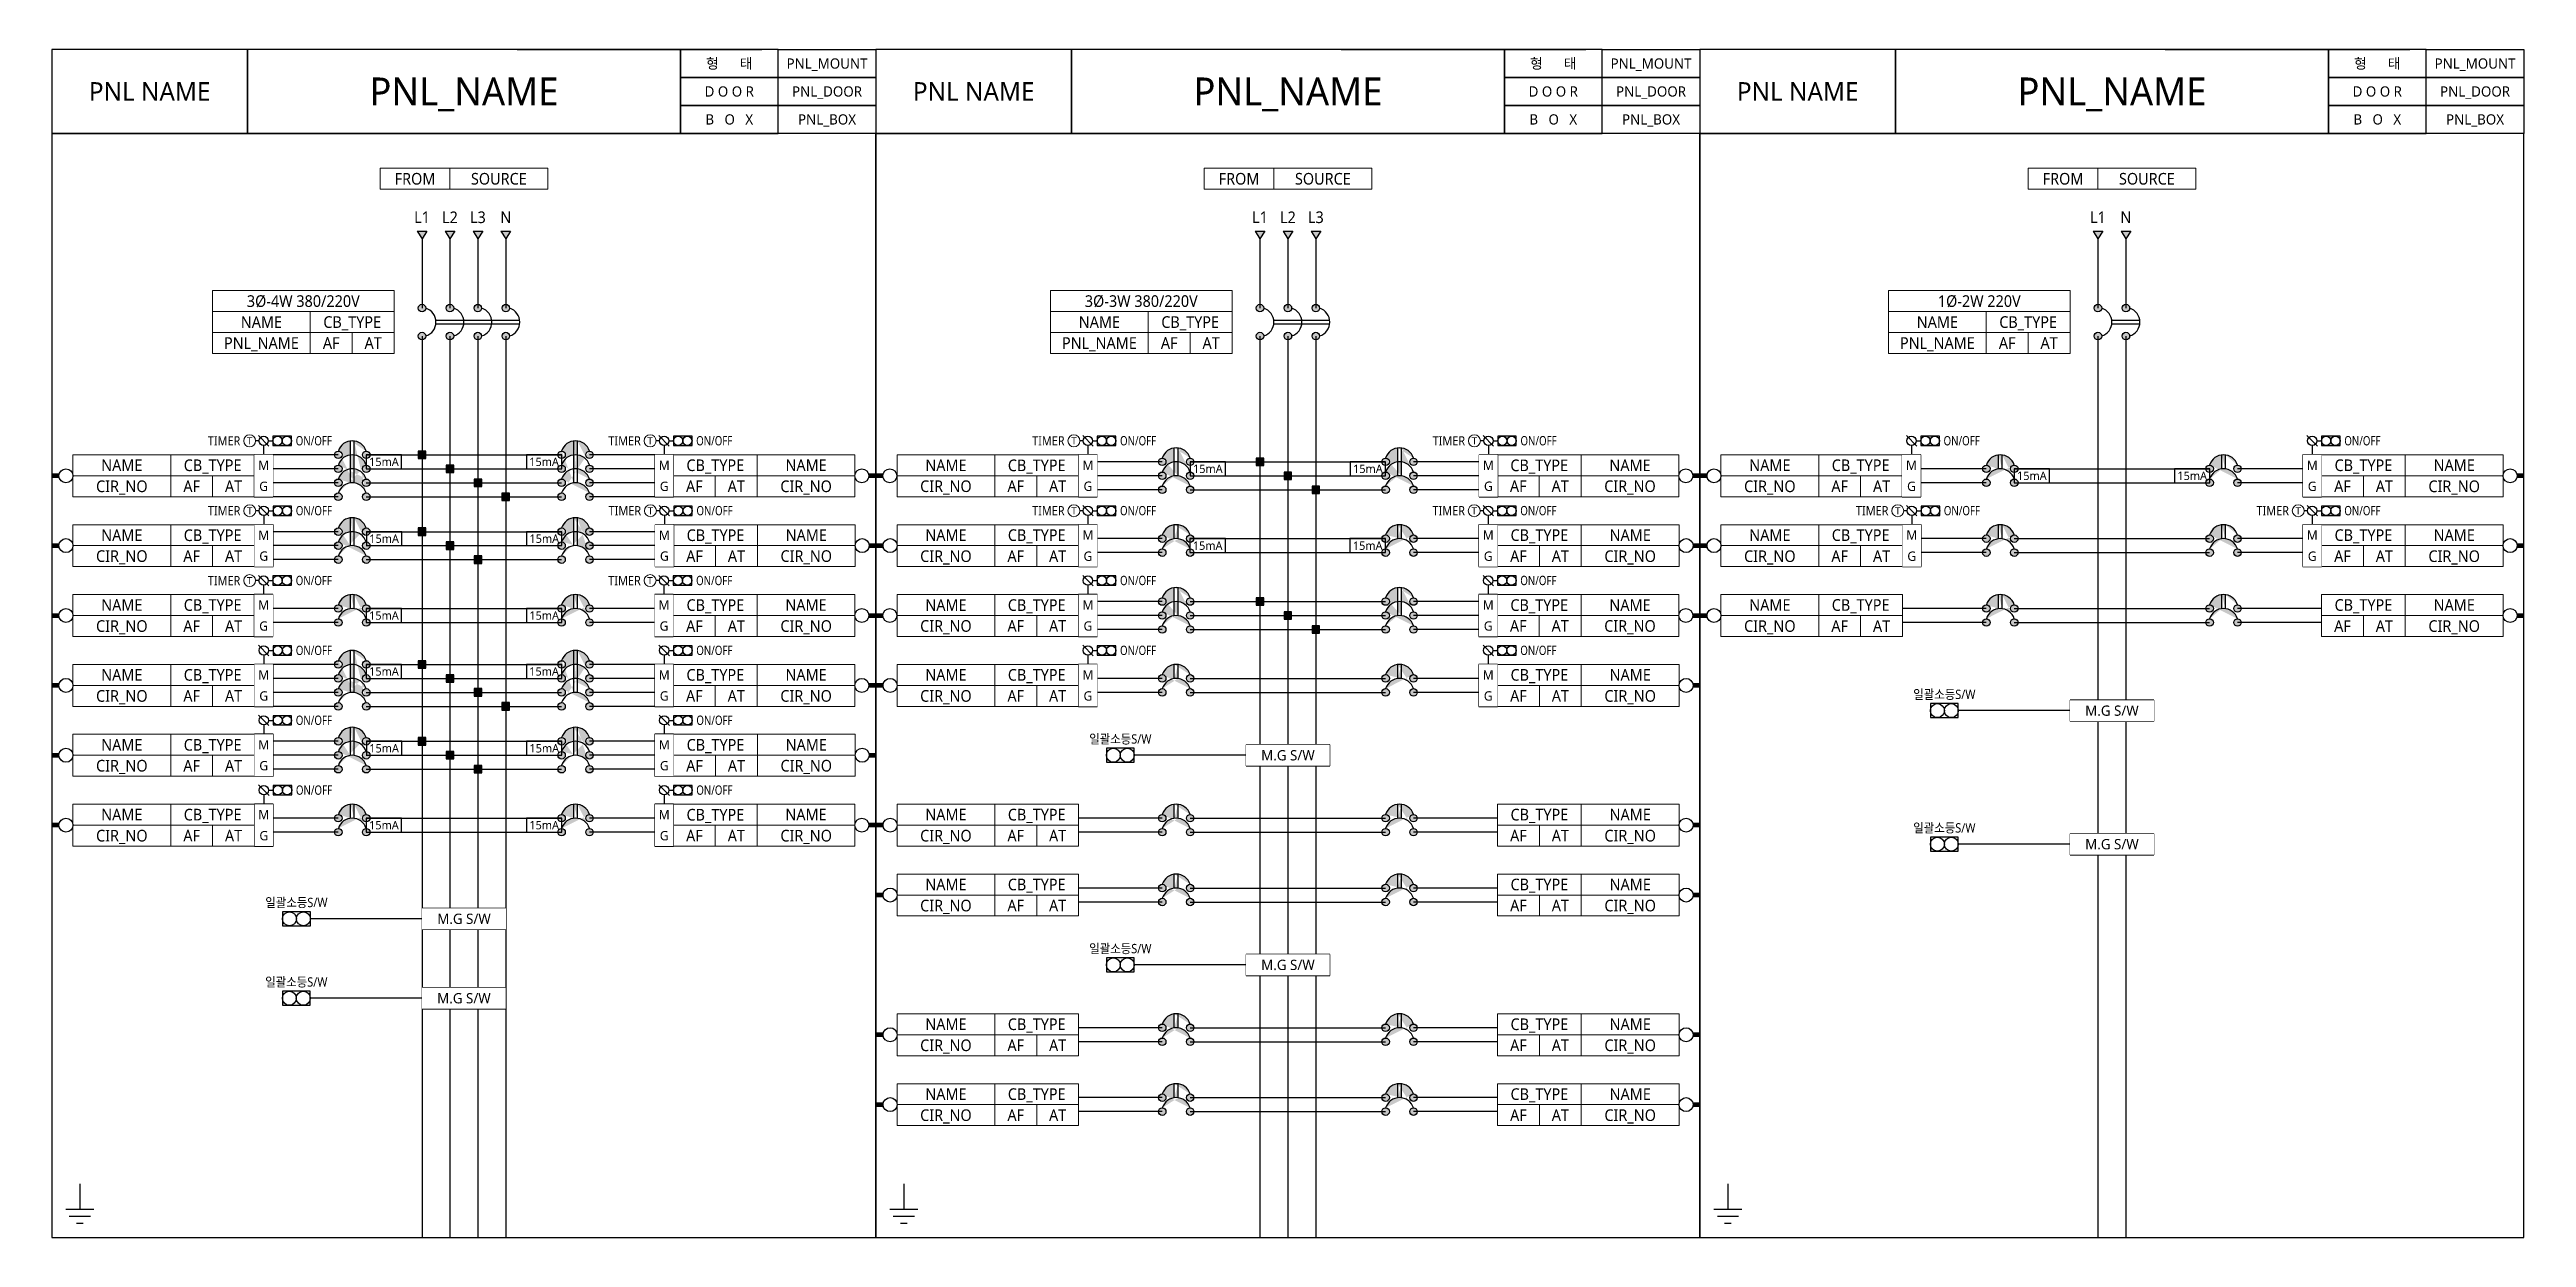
# Model space of a CAD drawing. Header units: millimetres. Extents: x 2290 to 28892, y 1247 to 13997.
import ezdxf
from ezdxf.enums import TextEntityAlignment as Align

# ---------------------------------------------------------------- set-up
doc = ezdxf.new("R2010")
doc.units = ezdxf.units.MM
for name, color, linetype in [('1', 1, 'Continuous'), ('5', 2, 'Continuous'), ('BUS_L1', 2, 'Continuous'), ('BUS_L2', 2, 'Continuous'), ('BUS_L3', 2, 'Continuous'), ('BUS_N', 3, 'Continuous'), ('SYMB', 2, 'Continuous'), ('TXT', 7, 'Continuous')]:
    doc.layers.add(name, color=color, linetype=linetype)
doc.layers.add('2', color=4, linetype='Continuous', lineweight=5)
doc.styles.add('SHT', font='ChosunKg.TTF')
doc.styles.add('맑은고딕', font='malgun.ttf')

# ---------------------------------------------------------------- blocks, each defined once
blk = doc.blocks.new('p4cb')
at = {"layer": 'SYMB', "color": 4}
for p, q in [((-20, -76), (-20, 374)), ((20, -76), (20, 374))]:
    blk.add_line(p, q, dxfattribs=at)
at = {"layer": 'SYMB'}
for centre in [(-150, 225), (-150, 75), (150, 225), (150, 75), (-150, -75), (-150, -225), (150, -75), (150, -225)]:
    blk.add_circle(centre, 40.2, dxfattribs=at)
for centre in [(0, 218), (0, 68), (0, -82), (0, -232)]:
    blk.add_arc(centre, 157, 17.5984, 162.4016, dxfattribs=at)
blk = doc.blocks.new('BUS_CONN_DOT')
at = {"layer": 'SYMB', "transparency": 33554687}
h = blk.add_hatch(color=2, dxfattribs=at)
h.dxf.hatch_style = 1
h.paths.add_polyline_path([(40, 40), (-40, 40), (-40, -40), (40, -40)])
at = {"layer": 'SYMB', "color": 5}
for p, q in [((-40, 0), (40, 0)), ((0, 40), (0, -40))]:
    blk.add_line(p, q, dxfattribs=at)
at = {"layer": 'SYMB', "color": 2}
blk.add_lwpolyline([(40, 40), (-40, 40), (-40, -40), (40, -40)], close=True, dxfattribs=at)
blk = doc.blocks.new('3P4W_LEFT_BRANCH_BREAKER')
at = {"transparency": 33554687}
h = blk.add_hatch(color=2, dxfattribs=at)
h.dxf.hatch_style = 1
edge = h.paths.add_edge_path()
edge.add_arc((-600, -450), 40.2, 0, 360)
edge = h.paths.add_edge_path()
edge.add_arc((-900, -450), 40.2, 0, 360)
edge = h.paths.add_edge_path()
edge.add_arc((-600, -300), 40.2, 0, 360)
edge = h.paths.add_edge_path()
edge.add_arc((-900, -300), 40.2, 0, 360)
edge = h.paths.add_edge_path()
edge.add_arc((-600, -150), 40.2, 0, 360)
edge = h.paths.add_edge_path()
edge.add_arc((-900, -150), 40.2, 0, 360)
edge = h.paths.add_edge_path()
edge.add_arc((-600, 0), 40.2, 0, 360)
edge = h.paths.add_edge_path()
edge.add_arc((-900, 0), 40.2, 0, 360)
edge = h.paths.add_edge_path()
edge.add_line((-730, -301), (-730, 149))
edge.add_arc((-750, -457), 157, 17.5984, 162.4016)
edge.add_arc((-750, -157), 157, 17.5984, 162.4016)
edge.add_arc((-750, -307), 157, 17.5984, 162.4016)
edge.add_line((-770, -301), (-770, 149))
edge.add_arc((-750, -7), 157, 17.5984, 162.4016)
at = {"layer": '1', "color": 1}
for p, q in [((-900, 0), (-1800, 0)), ((-600, 0), (0, 0)), ((-900, -150), (-1800, -150)), ((-600, -150), (300, -150)), ((-900, -300), (-1800, -300)), ((-900, -450), (-1800, -450)), ((-600, -300), (600, -300)), ((-600, -450), (900, -450))]:
    blk.add_line(p, q, dxfattribs=at)
at = {"layer": '2', "color": 4}
for points in [[(-3750, -225), (-2700, -225), (-2700, 0), (-3750, 0)], [(-2700, -225), (-1800, -225), (-1800, 0), (-2700, 0)], [(-3750, -450), (-2700, -450), (-2700, -225), (-3750, -225)], [(-2250, -450), (-2700, -450), (-2700, -225), (-2250, -225)], [(-1800, -450), (-2250, -450), (-2250, -225), (-1800, -225)]]:
    blk.add_lwpolyline(points, close=True, dxfattribs=at)
at = {"layer": 'SYMB', "color": 3, "const_width": 50}
blk.add_lwpolyline([(-3900, -225), (-3976, -225)], dxfattribs=at)
at = {"layer": 'SYMB', "color": 3}
blk.add_circle((-3825, -225), 75, dxfattribs=at)
at = {"layer": 'SYMB'}
blk.add_blockref('p4cb', (-750, -225), dxfattribs=at)
at = {"layer": 'SYMB', "color": 2}
for p in [(0, 0), (300, -150), (600, -300), (900, -450)]:
    blk.add_blockref('BUS_CONN_DOT', p, dxfattribs=at)
at = {"layer": 'TXT', "color": 7, "linetype": 'Continuous', "lineweight": -2, "style": '맑은고딕', "width": 0.95}
blk.add_text('NAME', height=125, dxfattribs=at).set_placement((-3225, -112), align=Align.MIDDLE_CENTER)
at = {"layer": 'TXT', "color": 7, "style": '맑은고딕', "width": 0.95}
for tag, p in [('CB_TYPE', (-2250, -112)), ('CIR_NO', (-3225, -338)), ('AF', (-2475, -338)), ('AT', (-2025, -338))]:
    blk.add_attdef(tag, text='', height=125, dxfattribs=at).set_placement(p, align=Align.MIDDLE_CENTER)
blk = doc.blocks.new('3P4W_RIGHT_BRANCH_BREAKER')
at = {"transparency": 33554687}
h = blk.add_hatch(color=2, dxfattribs=at)
h.dxf.hatch_style = 1
edge = h.paths.add_edge_path()
edge.add_arc((1800, -450), 40.2, 0, 360)
edge = h.paths.add_edge_path()
edge.add_arc((1500, -450), 40.2, 0, 360)
edge = h.paths.add_edge_path()
edge.add_arc((1800, -300), 40.2, 0, 360)
edge = h.paths.add_edge_path()
edge.add_arc((1500, -300), 40.2, 0, 360)
edge = h.paths.add_edge_path()
edge.add_arc((1800, -150), 40.2, 0, 360)
edge = h.paths.add_edge_path()
edge.add_arc((1500, -150), 40.2, 0, 360)
edge = h.paths.add_edge_path()
edge.add_arc((1800, 0), 40.2, 0, 360)
edge = h.paths.add_edge_path()
edge.add_arc((1500, 0), 40.2, 0, 360)
edge = h.paths.add_edge_path()
edge.add_arc((1650, -307), 157, 17.5984, 162.4016)
edge.add_arc((1650, -457), 157, 17.5984, 162.4016)
edge.add_arc((1650, -7), 157, 17.5984, 162.4016)
edge.add_line((1630, -301), (1630, 149))
edge.add_line((1670, -301), (1670, 149))
edge.add_arc((1650, -157), 157, 17.5984, 162.4016)
at = {"layer": '1', "color": 1}
for p, q in [((0, 0), (1500, 0)), ((2701, 0), (1800, 0)), ((300, -150), (1500, -150)), ((2701, -150), (1800, -150)), ((600, -300), (1500, -300)), ((900, -450), (1500, -450)), ((2701, -300), (1800, -300)), ((2701, -450), (1800, -450))]:
    blk.add_line(p, q, dxfattribs=at)
at = {"layer": '2', "color": 4}
for points in [[(2701, -225), (3601, -225), (3601, 0), (2701, 0)], [(3601, -225), (4650, -225), (4650, 0), (3601, 0)], [(3151, -450), (2701, -450), (2701, -225), (3151, -225)], [(3601, -450), (3151, -450), (3151, -225), (3601, -225)], [(3601, -450), (4650, -450), (4650, -225), (3601, -225)]]:
    blk.add_lwpolyline(points, close=True, dxfattribs=at)
at = {"layer": 'SYMB', "color": 3, "const_width": 50}
blk.add_lwpolyline([(4800, -225), (4876, -225)], dxfattribs=at)
at = {"layer": 'SYMB', "color": 3}
blk.add_circle((4725, -225), 75, dxfattribs=at)
at = {"layer": 'SYMB', "color": 2}
for p in [(0, 0), (300, -150), (600, -300), (900, -450)]:
    blk.add_blockref('BUS_CONN_DOT', p, dxfattribs=at)
at = {"layer": 'SYMB'}
blk.add_blockref('p4cb', (1650, -225), dxfattribs=at)
at = {"layer": 'TXT', "color": 7, "linetype": 'Continuous', "lineweight": -2, "style": '맑은고딕', "width": 0.95}
blk.add_text('NAME', height=125, dxfattribs=at).set_placement((4126, -112), align=Align.MIDDLE_CENTER)
at = {"layer": 'TXT', "color": 7, "style": '맑은고딕', "width": 0.95}
for tag, p in [('CB_TYPE', (3151, -112)), ('AF', (2926, -338)), ('AT', (3376, -338)), ('CIR_NO', (4126, -338))]:
    blk.add_attdef(tag, text='', height=125, dxfattribs=at).set_placement(p, align=Align.MIDDLE_CENTER)
blk = doc.blocks.new('p3cb')
at = {"layer": 'SYMB', "color": 4}
for p, q in [((-20, -1), (-20, 299)), ((20, -1), (20, 299))]:
    blk.add_line(p, q, dxfattribs=at)
at = {"layer": 'SYMB'}
for centre in [(-150, 150), (-150, 0), (150, 150), (150, 0), (-150, -150), (150, -150)]:
    blk.add_circle(centre, 40.2, dxfattribs=at)
for centre in [(0, 143), (0, -7), (0, -157)]:
    blk.add_arc(centre, 157, 17.5984, 162.4016, dxfattribs=at)
blk = doc.blocks.new('3P3W_LEFT_BRANCH_BREAKER')
at = {"transparency": 33554687}
h = blk.add_hatch(color=2, dxfattribs=at)
h.dxf.hatch_style = 1
edge = h.paths.add_edge_path()
edge.add_arc((-600, -300), 40.2, 0, 360)
edge = h.paths.add_edge_path()
edge.add_arc((-900, -300), 40.2, 0, 360)
edge = h.paths.add_edge_path()
edge.add_arc((-600, -150), 40.2, 0, 360)
edge = h.paths.add_edge_path()
edge.add_arc((-900, -150), 40.2, 0, 360)
edge = h.paths.add_edge_path()
edge.add_arc((-600, 0), 40.2, 0, 360)
edge = h.paths.add_edge_path()
edge.add_arc((-900, 0), 40.2, 0, 360)
edge = h.paths.add_edge_path()
edge.add_arc((-750, -157), 157, 17.5984, 162.4016)
edge.add_arc((-750, -307), 157, 17.5984, 162.4016)
edge.add_arc((-750, -7), 157, 17.5984, 162.4016)
edge.add_line((-770, -151), (-770, 149))
edge.add_line((-730, -151), (-730, 149))
at = {"layer": '1', "color": 1}
for p, q in [((-900, 0), (-1800, 0)), ((-600, 0), (0, 0)), ((-900, -150), (-1800, -150)), ((-600, -150), (300, -150)), ((-900, -300), (-1800, -300)), ((-600, -300), (600, -300))]:
    blk.add_line(p, q, dxfattribs=at)
at = {"layer": '2', "color": 4}
for points in [[(-3750, -150), (-2700, -150), (-2700, 75), (-3750, 75)], [(-2700, -150), (-1800, -150), (-1800, 75), (-2700, 75)], [(-3750, -375), (-2700, -375), (-2700, -150), (-3750, -150)], [(-2250, -375), (-2700, -375), (-2700, -150), (-2250, -150)], [(-1800, -375), (-2250, -375), (-2250, -150), (-1800, -150)]]:
    blk.add_lwpolyline(points, close=True, dxfattribs=at)
at = {"layer": 'SYMB', "color": 3, "const_width": 50}
blk.add_lwpolyline([(-3900, -150), (-3976, -150)], dxfattribs=at)
at = {"layer": 'SYMB', "color": 3}
blk.add_circle((-3825, -150), 75, dxfattribs=at)
at = {"layer": 'SYMB'}
blk.add_blockref('p3cb', (-750, -150), dxfattribs=at)
at = {"layer": 'SYMB', "color": 2}
for p in [(0, 0), (300, -150), (600, -300)]:
    blk.add_blockref('BUS_CONN_DOT', p, dxfattribs=at)
at = {"layer": 'TXT', "color": 7, "linetype": 'Continuous', "lineweight": -2, "style": '맑은고딕', "width": 0.95}
blk.add_text('NAME', height=125, dxfattribs=at).set_placement((-3225, -38), align=Align.MIDDLE_CENTER)
at = {"layer": 'TXT', "color": 7, "style": '맑은고딕', "width": 0.95}
for tag, p in [('CB_TYPE', (-2250, -38)), ('CIR_NO', (-3225, -262)), ('AF', (-2475, -262)), ('AT', (-2025, -262))]:
    blk.add_attdef(tag, text='', height=125, dxfattribs=at).set_placement(p, align=Align.MIDDLE_CENTER)
blk = doc.blocks.new('3P3W_RIGHT_BRANCH_BREAKER')
at = {"transparency": 33554687}
h = blk.add_hatch(color=2, dxfattribs=at)
h.dxf.hatch_style = 1
edge = h.paths.add_edge_path()
edge.add_arc((1800, -300), 40.2, 0, 360)
edge = h.paths.add_edge_path()
edge.add_arc((1500, -300), 40.2, 0, 360)
edge = h.paths.add_edge_path()
edge.add_arc((1800, -150), 40.2, 0, 360)
edge = h.paths.add_edge_path()
edge.add_arc((1500, -150), 40.2, 0, 360)
edge = h.paths.add_edge_path()
edge.add_arc((1800, 0), 40.2, 0, 360)
edge = h.paths.add_edge_path()
edge.add_arc((1500, 0), 40.2, 0, 360)
edge = h.paths.add_edge_path()
edge.add_arc((1650, -7), 157, 17.5984, 162.4016)
edge.add_line((1630, -151), (1630, 149))
edge.add_arc((1650, -157), 157, 17.5984, 162.4016)
edge.add_line((1670, -151), (1670, 149))
edge.add_arc((1650, -307), 157, 17.5984, 162.4016)
at = {"layer": '1', "color": 1}
for p, q in [((0, 0), (1500, 0)), ((2703, 0), (1800, 0)), ((300, -150), (1500, -150)), ((2703, -150), (1800, -150)), ((600, -300), (1500, -300)), ((2703, -300), (1800, -300))]:
    blk.add_line(p, q, dxfattribs=at)
at = {"layer": '2', "color": 4}
for points in [[(2703, -150), (3603, -150), (3603, 75), (2703, 75)], [(3603, -150), (4653, -150), (4653, 75), (3603, 75)], [(3153, -375), (2703, -375), (2703, -150), (3153, -150)], [(3603, -375), (3153, -375), (3153, -150), (3603, -150)], [(3603, -375), (4653, -375), (4653, -150), (3603, -150)]]:
    blk.add_lwpolyline(points, close=True, dxfattribs=at)
at = {"layer": 'SYMB', "color": 3, "const_width": 50}
blk.add_lwpolyline([(4803, -150), (4879, -150)], dxfattribs=at)
at = {"layer": 'SYMB', "color": 3}
blk.add_circle((4728, -150), 75, dxfattribs=at)
at = {"layer": 'SYMB', "color": 2}
for p in [(0, 0), (300, -150), (600, -300)]:
    blk.add_blockref('BUS_CONN_DOT', p, dxfattribs=at)
at = {"layer": 'SYMB'}
blk.add_blockref('p3cb', (1650, -150), dxfattribs=at)
at = {"layer": 'TXT', "color": 7, "linetype": 'Continuous', "lineweight": -2, "style": '맑은고딕', "width": 0.95}
blk.add_text('NAME', height=125, dxfattribs=at).set_placement((4128, -38), align=Align.MIDDLE_CENTER)
at = {"layer": 'TXT', "color": 7, "style": '맑은고딕', "width": 0.95}
for tag, p in [('CB_TYPE', (3153, -38)), ('AF', (2928, -262)), ('AT', (3378, -262)), ('CIR_NO', (4128, -262))]:
    blk.add_attdef(tag, text='', height=125, dxfattribs=at).set_placement(p, align=Align.MIDDLE_CENTER)
blk = doc.blocks.new('p2cb')
at = {"layer": 'SYMB', "color": 4}
for p, q in [((-20, 74), (-20, 224)), ((20, 74), (20, 224))]:
    blk.add_line(p, q, dxfattribs=at)
at = {"layer": 'SYMB'}
for centre in [(-150, 75), (150, 75), (-150, -75), (150, -75)]:
    blk.add_circle(centre, 40.2, dxfattribs=at)
for centre in [(0, 68), (0, -82)]:
    blk.add_arc(centre, 157, 17.5984, 162.4016, dxfattribs=at)
blk = doc.blocks.new('1P2W_LEFT_BRANCH_BREAKER')
at = {"transparency": 33554687}
h = blk.add_hatch(color=2, dxfattribs=at)
h.dxf.hatch_style = 1
edge = h.paths.add_edge_path()
edge.add_arc((-600, -150), 40.2, 0, 360)
edge = h.paths.add_edge_path()
edge.add_arc((-900, -150), 40.2, 0, 360)
edge = h.paths.add_edge_path()
edge.add_arc((-600, 0), 40.2, 0, 360)
edge = h.paths.add_edge_path()
edge.add_arc((-900, 0), 40.2, 0, 360)
edge = h.paths.add_edge_path()
edge.add_arc((-750, -157), 157, 17.5984, 162.4016)
edge.add_arc((-750, -7), 157, 17.5984, 162.4016)
edge.add_line((-770, -1), (-770, 149))
edge.add_line((-730, -1), (-730, 149))
at = {"layer": '1', "color": 1}
for p, q in [((-900, 0), (-1800, 0)), ((-600, 0), (0, 0)), ((-900, -150), (-1800, -150)), ((-600, -150), (900, -150))]:
    blk.add_line(p, q, dxfattribs=at)
at = {"layer": '2', "color": 4}
for points in [[(-3750, -75), (-2700, -75), (-2700, 150), (-3750, 150)], [(-2700, -75), (-1800, -75), (-1800, 150), (-2700, 150)], [(-3750, -300), (-2700, -300), (-2700, -75), (-3750, -75)], [(-2250, -300), (-2700, -300), (-2700, -75), (-2250, -75)], [(-1800, -300), (-2250, -300), (-2250, -75), (-1800, -75)]]:
    blk.add_lwpolyline(points, close=True, dxfattribs=at)
at = {"layer": 'SYMB', "color": 3, "const_width": 50}
blk.add_lwpolyline([(-3900, -75), (-3976, -75)], dxfattribs=at)
at = {"layer": 'SYMB', "color": 3}
blk.add_circle((-3825, -75), 75, dxfattribs=at)
at = {"layer": 'SYMB'}
blk.add_blockref('p2cb', (-750, -75), dxfattribs=at)
at = {"layer": 'TXT', "color": 7, "linetype": 'Continuous', "lineweight": -2, "style": '맑은고딕', "width": 0.95}
blk.add_text('NAME', height=125, dxfattribs=at).set_placement((-3225, 38), align=Align.MIDDLE_CENTER)
at = {"layer": 'TXT', "color": 7, "style": '맑은고딕', "width": 0.95}
for tag, p in [('CB_TYPE', (-2250, 38)), ('CIR_NO', (-3225, -188)), ('AF', (-2475, -188)), ('AT', (-2025, -188))]:
    blk.add_attdef(tag, text='', height=125, dxfattribs=at).set_placement(p, align=Align.MIDDLE_CENTER)
blk = doc.blocks.new('1P2W_RIGHT_BRANCH_BREAKER')
at = {"transparency": 33554687}
h = blk.add_hatch(color=2, dxfattribs=at)
h.dxf.hatch_style = 1
edge = h.paths.add_edge_path()
edge.add_arc((1800, -150), 40.2, 0, 360)
edge = h.paths.add_edge_path()
edge.add_arc((1500, -150), 40.2, 0, 360)
edge = h.paths.add_edge_path()
edge.add_arc((1800, 0), 40.2, 0, 360)
edge = h.paths.add_edge_path()
edge.add_arc((1500, 0), 40.2, 0, 360)
edge = h.paths.add_edge_path()
edge.add_arc((1650, -7), 157, 17.5984, 162.4016)
edge.add_line((1630, -1), (1630, 149))
edge.add_line((1670, -1), (1670, 149))
edge.add_arc((1650, -157), 157, 17.5984, 162.4016)
at = {"layer": '1', "color": 1}
for p, q in [((0, 0), (1500, 0)), ((2700, 0), (1800, 0)), ((900, -150), (1500, -150)), ((2700, -150), (1800, -150))]:
    blk.add_line(p, q, dxfattribs=at)
at = {"layer": '2', "color": 4}
for points in [[(2700, -75), (3600, -75), (3600, 150), (2700, 150)], [(3600, -75), (4650, -75), (4650, 150), (3600, 150)], [(3150, -300), (2700, -300), (2700, -75), (3150, -75)], [(3600, -300), (3150, -300), (3150, -75), (3600, -75)], [(3600, -300), (4650, -300), (4650, -75), (3600, -75)]]:
    blk.add_lwpolyline(points, close=True, dxfattribs=at)
at = {"layer": 'SYMB', "color": 3, "const_width": 50}
blk.add_lwpolyline([(4800, -75), (4876, -75)], dxfattribs=at)
at = {"layer": 'SYMB', "color": 3}
blk.add_circle((4725, -75), 75, dxfattribs=at)
at = {"layer": 'SYMB'}
blk.add_blockref('p2cb', (1650, -75), dxfattribs=at)
at = {"layer": 'TXT', "color": 7, "linetype": 'Continuous', "lineweight": -2, "style": '맑은고딕', "width": 0.95}
blk.add_text('NAME', height=125, dxfattribs=at).set_placement((4125, 38), align=Align.MIDDLE_CENTER)
at = {"layer": 'TXT', "color": 7, "style": '맑은고딕', "width": 0.95}
for tag, p in [('CB_TYPE', (3150, 38)), ('AF', (2925, -188)), ('AT', (3375, -188)), ('CIR_NO', (4125, -188))]:
    blk.add_attdef(tag, text='', height=125, dxfattribs=at).set_placement(p, align=Align.MIDDLE_CENTER)
blk = doc.blocks.new('PANEL_NAME')
at = {"layer": '5', "color": 2, "ltscale": 0.001}
blk.add_line((4996, 900), (7626, 900), dxfattribs=at)
at = {"layer": '5', "color": 2}
for points in [[(2100, 900), (0, 900), (0, 0), (2100, 0)], [(2100, 900), (2100, 0), (6750, 0), (6750, 900)], [(7800, 900), (6750, 900), (6750, 600), (7800, 600)], [(7800, 900), (8850, 900), (8850, 600), (7800, 600)], [(7800, 600), (6750, 600), (6750, 300), (7800, 300)], [(7800, 600), (8850, 600), (8850, 300), (7800, 300)], [(7800, 300), (6750, 300), (6750, 0), (7800, 0)], [(7800, 300), (8850, 300), (8850, 0), (7800, 0)]]:
    blk.add_lwpolyline(points, close=True, dxfattribs=at)
at = {"layer": 'TXT', "color": 7, "linetype": 'Continuous', "lineweight": -2, "style": '맑은고딕'}
for s, p in [('형      태', (7275, 750)), ('D O O R', (7275, 450)), ('B   O   X', (7275, 150))]:
    blk.add_text(s, height=110, dxfattribs=at).set_placement(p, align=Align.MIDDLE_CENTER)
at = {"layer": 'TXT', "color": 7, "style": '맑은고딕'}
blk.add_text('PNL NAME', height=200, dxfattribs=at).set_placement((1050, 450), align=Align.MIDDLE_CENTER)
for tag, height, p in [('PNL_MOUNT', 110, (8325, 750)), ('PNL_NAME', 300, (4425, 450)), ('PNL_DOOR', 110, (8325, 450)), ('PNL_BOX', 110, (8325, 150))]:
    blk.add_attdef(tag, text='', height=height, dxfattribs=at).set_placement(p, align=Align.MIDDLE_CENTER)
blk = doc.blocks.new('earth-panel')
at = {"layer": 'SYMB'}
for p, q in [((0, 426), (0, 150)), ((150, 150), (-150, 150)), ((113, 75), (-113, 75)), ((37, 0), (-37, 0))]:
    blk.add_line(p, q, dxfattribs=at)
blk = doc.blocks.new('3P4W_L_SYM_TIMER')
at = {"layer": '2', "color": 4}
blk.add_circle((-1850, 150), 64.4, dxfattribs=at)
at = {"layer": 'SYMB'}
for p, q in [((-1750, 150), (-1786, 150)), ((-1644, 94), (-1756, 206)), ((-1700, 100), (-1700, 0)), ((-1650, 150), (-1600, 150))]:
    blk.add_line(p, q, dxfattribs=at)
blk.add_lwpolyline([(-1600, 0), (-1800, 0), (-1800, -450), (-1600, -450)], close=True, dxfattribs=at)
at = {"layer": 'SYMB', "linetype": 'Continuous'}
blk.add_lwpolyline([(-1600, 100), (-1400, 100), (-1400, 200), (-1600, 200)], close=True, dxfattribs=at)
at = {"layer": 'SYMB'}
blk.add_circle((-1700, 150), 50, dxfattribs=at)
at = {"layer": 'SYMB', "color": 4, "linetype": 'Continuous'}
for centre in [(-1550, 150), (-1450, 150)]:
    blk.add_circle(centre, 50, dxfattribs=at)
at = {"layer": 'SYMB', "color": 7, "style": '맑은고딕'}
for s, width, p in [('TIMER', 0.9, (-2125, 150)), ('ON/OFF', 0.8, (-1161, 151))]:
    blk.add_text(s, height=100, dxfattribs=dict(at, width=width)).set_placement(p, align=Align.MIDDLE_CENTER)
at = {"layer": 'TXT', "style": 'SHT'}
blk.add_text('T', height=75, dxfattribs=at).set_placement((-1850, 150), align=Align.MIDDLE_CENTER)
at = {"color": 2}
blk.add_wipeout([(-1800, 0), (-1800, -450), (-1600, -450), (-1600, 0)], dxfattribs=at).dxf.layer = 'SYMB'
at = {"layer": 'SYMB', "color": 7, "style": '맑은고딕'}
for s, p in [('M', (-1700, -112)), ('G', (-1700, -338))]:
    blk.add_text(s, height=100, dxfattribs=at).set_placement(p, align=Align.MIDDLE_CENTER)
blk = doc.blocks.new('3P3W_L_SYM_TIMER')
at = {"layer": '2', "color": 4}
blk.add_circle((-1849, 225), 64.4, dxfattribs=at)
at = {"layer": 'SYMB'}
for p, q in [((-1643, 169), (-1755, 281)), ((-1749, 225), (-1785, 225)), ((-1699, 175), (-1699, 75)), ((-1649, 225), (-1599, 225))]:
    blk.add_line(p, q, dxfattribs=at)
at = {"layer": 'SYMB', "linetype": 'Continuous'}
blk.add_lwpolyline([(-1599, 175), (-1399, 175), (-1399, 275), (-1599, 275)], close=True, dxfattribs=at)
at = {"layer": 'SYMB'}
blk.add_lwpolyline([(-1599, 75), (-1799, 75), (-1799, -375), (-1599, -375)], close=True, dxfattribs=at)
blk.add_circle((-1699, 225), 50, dxfattribs=at)
at = {"layer": 'SYMB', "color": 4, "linetype": 'Continuous'}
for centre in [(-1549, 225), (-1449, 225)]:
    blk.add_circle(centre, 50, dxfattribs=at)
at = {"layer": 'SYMB', "color": 7, "style": '맑은고딕'}
for s, width, p in [('TIMER', 0.9, (-2124, 225)), ('ON/OFF', 0.8, (-1160, 226))]:
    blk.add_text(s, height=100, dxfattribs=dict(at, width=width)).set_placement(p, align=Align.MIDDLE_CENTER)
at = {"layer": 'TXT', "style": 'SHT'}
blk.add_text('T', height=75, dxfattribs=at).set_placement((-1849, 225), align=Align.MIDDLE_CENTER)
at = {"color": 2}
blk.add_wipeout([(-1799, 75), (-1799, -375), (-1599, -375), (-1599, 75)], dxfattribs=at).dxf.layer = 'SYMB'
at = {"layer": 'SYMB', "color": 7, "style": '맑은고딕'}
for s, p in [('M', (-1699, -38)), ('G', (-1699, -262))]:
    blk.add_text(s, height=100, dxfattribs=at).set_placement(p, align=Align.MIDDLE_CENTER)
blk = doc.blocks.new('1P2W_L_SYM_TIMER')
at = {"layer": '2', "color": 4}
blk.add_circle((-1850, 300), 64.4, dxfattribs=at)
at = {"layer": 'SYMB'}
for p, q in [((-1750, 300), (-1786, 300)), ((-1644, 244), (-1756, 356)), ((-1650, 300), (-1600, 300)), ((-1700, 250), (-1700, 150))]:
    blk.add_line(p, q, dxfattribs=at)
at = {"layer": 'SYMB', "linetype": 'Continuous'}
blk.add_lwpolyline([(-1600, 250), (-1400, 250), (-1400, 350), (-1600, 350)], close=True, dxfattribs=at)
at = {"layer": 'SYMB'}
blk.add_lwpolyline([(-1600, 150), (-1800, 150), (-1800, -300), (-1600, -300)], close=True, dxfattribs=at)
blk.add_circle((-1700, 300), 50, dxfattribs=at)
at = {"layer": 'SYMB', "color": 4, "linetype": 'Continuous'}
for centre in [(-1550, 300), (-1450, 300)]:
    blk.add_circle(centre, 50, dxfattribs=at)
at = {"layer": 'SYMB', "color": 7, "style": '맑은고딕'}
for s, width, p in [('TIMER', 0.9, (-2125, 300)), ('ON/OFF', 0.8, (-1161, 301))]:
    blk.add_text(s, height=100, dxfattribs=dict(at, width=width)).set_placement(p, align=Align.MIDDLE_CENTER)
at = {"layer": 'TXT', "style": 'SHT'}
blk.add_text('T', height=75, dxfattribs=at).set_placement((-1850, 300), align=Align.MIDDLE_CENTER)
at = {"color": 2}
blk.add_wipeout([(-1800, 150), (-1800, -300), (-1600, -300), (-1600, 150)], dxfattribs=at).dxf.layer = 'SYMB'
at = {"layer": 'SYMB', "color": 7, "style": '맑은고딕'}
for s, p in [('M', (-1700, 38)), ('G', (-1700, -188))]:
    blk.add_text(s, height=100, dxfattribs=at).set_placement(p, align=Align.MIDDLE_CENTER)
blk = doc.blocks.new('3P4W_L_SYM_ELB')
at = {"layer": 'SYMB', "color": 2}
blk.add_lwpolyline([(-600, -150), (-220, -150), (-220, 0), (-600, 0)], close=True, dxfattribs=at)
at = {"layer": 'SYMB', "color": 4, "style": '맑은고딕'}
blk.add_text('15mA', height=90, dxfattribs=at).set_placement((-410, -75), align=Align.MIDDLE_CENTER)
blk = doc.blocks.new('3P3W_L_SYM_ELB')
at = {"layer": 'SYMB', "color": 2}
blk.add_lwpolyline([(-598, -150), (-217, -150), (-217, 0), (-598, 0)], close=True, dxfattribs=at)
at = {"layer": 'SYMB', "color": 4, "style": '맑은고딕'}
blk.add_text('15mA', height=90, dxfattribs=at).set_placement((-408, -75), align=Align.MIDDLE_CENTER)
blk = doc.blocks.new('1P2W_L_SYM_ELB')
at = {"layer": 'SYMB', "color": 2}
blk.add_lwpolyline([(-600, -150), (-220, -150), (-220, 0), (-600, 0)], close=True, dxfattribs=at)
at = {"layer": 'SYMB', "color": 4, "style": '맑은고딕'}
blk.add_text('15mA', height=90, dxfattribs=at).set_placement((-410, -75), align=Align.MIDDLE_CENTER)
blk = doc.blocks.new('3P4W_R_SYM_ELB')
at = {"layer": 'SYMB', "color": 2}
blk.add_lwpolyline([(1120, -150), (1500, -150), (1500, 0), (1120, 0)], close=True, dxfattribs=at)
at = {"layer": 'SYMB', "color": 4, "style": '맑은고딕'}
blk.add_text('15mA', height=90, dxfattribs=at).set_placement((1310, -75), align=Align.MIDDLE_CENTER)
blk = doc.blocks.new('3P3W_R_SYM_ELB')
at = {"layer": 'SYMB', "color": 2}
blk.add_lwpolyline([(1122, -150), (1502, -150), (1502, 0), (1122, 0)], close=True, dxfattribs=at)
at = {"layer": 'SYMB', "color": 4, "style": '맑은고딕'}
blk.add_text('15mA', height=90, dxfattribs=at).set_placement((1312, -75), align=Align.MIDDLE_CENTER)
blk = doc.blocks.new('1P2W_R_SYM_ELB')
at = {"layer": 'SYMB', "color": 2}
blk.add_lwpolyline([(1120, -150), (1500, -150), (1500, 0), (1120, 0)], close=True, dxfattribs=at)
at = {"layer": 'SYMB', "color": 4, "style": '맑은고딕'}
blk.add_text('15mA', height=90, dxfattribs=at).set_placement((1310, -75), align=Align.MIDDLE_CENTER)
blk = doc.blocks.new('1P2W_LEFT_SYM_REMOTE')
at = {"layer": 'SYMB', "color": 4}
blk.add_line((1, 675), (-1199, 675), dxfattribs=at)
at = {"layer": 'SYMB', "linetype": 'Continuous'}
blk.add_lwpolyline([(-1499, 600), (-1199, 600), (-1199, 750), (-1499, 750)], close=True, dxfattribs=at)
at = {"layer": 'SYMB', "color": 2}
blk.add_lwpolyline([(1, 562), (901, 562), (901, 787), (1, 787)], close=True, dxfattribs=at)
at = {"layer": 'SYMB', "color": 4, "linetype": 'Continuous'}
for centre in [(-1424, 675), (-1274, 675)]:
    blk.add_circle(centre, 75, dxfattribs=at)
at = {"layer": 'SYMB', "color": 7, "style": '맑은고딕', "width": 0.9}
blk.add_text('일괄소등S/W', height=100, dxfattribs=at).set_placement((-1349, 850), align=Align.MIDDLE_CENTER)
at = {"color": 4}
blk.add_wipeout([(1, 787), (1, 562), (901, 562), (901, 787)], dxfattribs=at).dxf.layer = 'SYMB'
at = {"layer": 'SYMB', "linetype": 'Continuous', "lineweight": -2, "style": '맑은고딕'}
blk.add_text('M.G S/W', height=110, dxfattribs=at).set_placement((451, 675), align=Align.MIDDLE_CENTER)
blk = doc.blocks.new('1P2W_RIGHT_SYM_REMOTE')
at = {"layer": 'SYMB', "color": 4}
blk.add_line((0, 675), (-1200, 675), dxfattribs=at)
at = {"layer": 'SYMB', "linetype": 'Continuous'}
blk.add_lwpolyline([(-1500, 600), (-1200, 600), (-1200, 750), (-1500, 750)], close=True, dxfattribs=at)
at = {"layer": 'SYMB', "color": 2}
blk.add_lwpolyline([(0, 562), (900, 562), (900, 787), (0, 787)], close=True, dxfattribs=at)
at = {"layer": 'SYMB', "color": 4, "linetype": 'Continuous'}
for centre in [(-1425, 675), (-1275, 675)]:
    blk.add_circle(centre, 75, dxfattribs=at)
at = {"layer": 'SYMB', "color": 7, "style": '맑은고딕', "width": 0.9}
blk.add_text('일괄소등S/W', height=100, dxfattribs=at).set_placement((-1350, 850), align=Align.MIDDLE_CENTER)
at = {"color": 4}
blk.add_wipeout([(0, 787), (0, 562), (900, 562), (900, 787)], dxfattribs=at).dxf.layer = 'SYMB'
at = {"layer": 'SYMB', "linetype": 'Continuous', "lineweight": -2, "style": '맑은고딕'}
blk.add_text('M.G S/W', height=110, dxfattribs=at).set_placement((450, 675), align=Align.MIDDLE_CENTER)
blk = doc.blocks.new('3P4W_L_SYM_ONOFF')
at = {"layer": 'SYMB'}
for p, q in [((-1643, 94), (-1754, 206)), ((-1699, 100), (-1699, 0)), ((-1649, 150), (-1599, 150))]:
    blk.add_line(p, q, dxfattribs=at)
blk.add_lwpolyline([(-1599, 0), (-1799, 0), (-1799, -450), (-1599, -450)], close=True, dxfattribs=at)
at = {"layer": 'SYMB', "linetype": 'Continuous'}
blk.add_lwpolyline([(-1599, 100), (-1399, 100), (-1399, 200), (-1599, 200)], close=True, dxfattribs=at)
at = {"layer": 'SYMB'}
blk.add_circle((-1699, 150), 50, dxfattribs=at)
at = {"layer": 'SYMB', "color": 4, "linetype": 'Continuous'}
for centre in [(-1549, 150), (-1449, 150)]:
    blk.add_circle(centre, 50, dxfattribs=at)
at = {"layer": 'SYMB', "color": 7, "style": '맑은고딕', "width": 0.8}
blk.add_text('ON/OFF', height=100, dxfattribs=at).set_placement((-1160, 151), align=Align.MIDDLE_CENTER)
at = {"color": 2}
blk.add_wipeout([(-1799, 0), (-1799, -450), (-1599, -450), (-1599, 0)], dxfattribs=at).dxf.layer = 'SYMB'
at = {"layer": 'SYMB', "color": 7, "style": '맑은고딕'}
for s, p in [('M', (-1699, -112)), ('G', (-1699, -338))]:
    blk.add_text(s, height=100, dxfattribs=at).set_placement(p, align=Align.MIDDLE_CENTER)
blk = doc.blocks.new('3P3W_L_SYM_ONOFF')
at = {"layer": 'SYMB'}
for p, q in [((-1643, 169), (-1754, 281)), ((-1699, 175), (-1699, 75)), ((-1649, 225), (-1599, 225))]:
    blk.add_line(p, q, dxfattribs=at)
at = {"layer": 'SYMB', "linetype": 'Continuous'}
blk.add_lwpolyline([(-1599, 175), (-1399, 175), (-1399, 275), (-1599, 275)], close=True, dxfattribs=at)
at = {"layer": 'SYMB'}
blk.add_lwpolyline([(-1599, 75), (-1799, 75), (-1799, -375), (-1599, -375)], close=True, dxfattribs=at)
blk.add_circle((-1699, 225), 50, dxfattribs=at)
at = {"layer": 'SYMB', "color": 4, "linetype": 'Continuous'}
for centre in [(-1549, 225), (-1449, 225)]:
    blk.add_circle(centre, 50, dxfattribs=at)
at = {"layer": 'SYMB', "color": 7, "style": '맑은고딕', "width": 0.8}
blk.add_text('ON/OFF', height=100, dxfattribs=at).set_placement((-1160, 226), align=Align.MIDDLE_CENTER)
at = {"color": 2}
blk.add_wipeout([(-1799, 75), (-1799, -375), (-1599, -375), (-1599, 75)], dxfattribs=at).dxf.layer = 'SYMB'
at = {"layer": 'SYMB', "color": 7, "style": '맑은고딕'}
for s, p in [('M', (-1699, -38)), ('G', (-1699, -262))]:
    blk.add_text(s, height=100, dxfattribs=at).set_placement(p, align=Align.MIDDLE_CENTER)
blk = doc.blocks.new('1P2W_L_SYM_ONOFF')
at = {"layer": 'SYMB'}
for p, q in [((-1644, 244), (-1756, 356)), ((-1650, 300), (-1600, 300)), ((-1700, 250), (-1700, 150))]:
    blk.add_line(p, q, dxfattribs=at)
at = {"layer": 'SYMB', "linetype": 'Continuous'}
blk.add_lwpolyline([(-1600, 250), (-1400, 250), (-1400, 350), (-1600, 350)], close=True, dxfattribs=at)
at = {"layer": 'SYMB'}
blk.add_lwpolyline([(-1600, 150), (-1800, 150), (-1800, -300), (-1600, -300)], close=True, dxfattribs=at)
blk.add_circle((-1700, 300), 50, dxfattribs=at)
at = {"layer": 'SYMB', "color": 4, "linetype": 'Continuous'}
for centre in [(-1550, 300), (-1450, 300)]:
    blk.add_circle(centre, 50, dxfattribs=at)
at = {"layer": 'SYMB', "color": 7, "style": '맑은고딕', "width": 0.8}
blk.add_text('ON/OFF', height=100, dxfattribs=at).set_placement((-1161, 301), align=Align.MIDDLE_CENTER)
at = {"color": 2}
blk.add_wipeout([(-1800, 150), (-1800, -300), (-1600, -300), (-1600, 150)], dxfattribs=at).dxf.layer = 'SYMB'
at = {"layer": 'SYMB', "color": 7, "style": '맑은고딕'}
for s, p in [('M', (-1700, 38)), ('G', (-1700, -188))]:
    blk.add_text(s, height=100, dxfattribs=at).set_placement(p, align=Align.MIDDLE_CENTER)
blk = doc.blocks.new('3P4W_R_SYM_TIMER')
at = {"layer": '2', "color": 4}
blk.add_circle((2451, 150), 64.4, dxfattribs=at)
at = {"layer": 'SYMB'}
for p, q in [((2552, 150), (2516, 150)), ((2657, 94), (2546, 206)), ((2602, 100), (2602, 0)), ((2652, 150), (2701, 150))]:
    blk.add_line(p, q, dxfattribs=at)
blk.add_lwpolyline([(2702, 0), (2502, 0), (2502, -450), (2702, -450)], close=True, dxfattribs=at)
at = {"layer": 'SYMB', "linetype": 'Continuous'}
blk.add_lwpolyline([(2701, 100), (2901, 100), (2901, 200), (2701, 200)], close=True, dxfattribs=at)
at = {"layer": 'SYMB'}
blk.add_circle((2602, 150), 50, dxfattribs=at)
at = {"layer": 'SYMB', "color": 4, "linetype": 'Continuous'}
for centre in [(2751, 150), (2851, 150)]:
    blk.add_circle(centre, 50, dxfattribs=at)
at = {"layer": 'SYMB', "color": 7, "style": '맑은고딕'}
for s, width, p in [('TIMER', 0.9, (2177, 150)), ('ON/OFF', 0.8, (3140, 151))]:
    blk.add_text(s, height=100, dxfattribs=dict(at, width=width)).set_placement(p, align=Align.MIDDLE_CENTER)
at = {"layer": 'TXT', "style": 'SHT'}
blk.add_text('T', height=75, dxfattribs=at).set_placement((2451, 150), align=Align.MIDDLE_CENTER)
at = {"color": 2}
blk.add_wipeout([(2502, 0), (2502, -450), (2702, -450), (2702, 0)], dxfattribs=at).dxf.layer = 'SYMB'
at = {"layer": 'SYMB', "color": 7, "style": '맑은고딕'}
for s, p in [('M', (2602, -112)), ('G', (2602, -338))]:
    blk.add_text(s, height=100, dxfattribs=at).set_placement(p, align=Align.MIDDLE_CENTER)
blk = doc.blocks.new('3P3W_R_SYM_TIMER')
at = {"layer": '2', "color": 4}
blk.add_circle((2452, 225), 64.4, dxfattribs=at)
at = {"layer": 'SYMB'}
for p, q in [((2658, 169), (2547, 281)), ((2552, 225), (2517, 225)), ((2602, 175), (2602, 75)), ((2652, 225), (2702, 225))]:
    blk.add_line(p, q, dxfattribs=at)
at = {"layer": 'SYMB', "linetype": 'Continuous'}
blk.add_lwpolyline([(2702, 175), (2902, 175), (2902, 275), (2702, 275)], close=True, dxfattribs=at)
at = {"layer": 'SYMB'}
blk.add_lwpolyline([(2702, 75), (2502, 75), (2502, -375), (2702, -375)], close=True, dxfattribs=at)
blk.add_circle((2602, 225), 50, dxfattribs=at)
at = {"layer": 'SYMB', "color": 4, "linetype": 'Continuous'}
for centre in [(2752, 225), (2852, 225)]:
    blk.add_circle(centre, 50, dxfattribs=at)
at = {"layer": 'SYMB', "color": 7, "style": '맑은고딕'}
for s, width, p in [('TIMER', 0.9, (2178, 225)), ('ON/OFF', 0.8, (3141, 226))]:
    blk.add_text(s, height=100, dxfattribs=dict(at, width=width)).set_placement(p, align=Align.MIDDLE_CENTER)
at = {"layer": 'TXT', "style": 'SHT'}
blk.add_text('T', height=75, dxfattribs=at).set_placement((2452, 225), align=Align.MIDDLE_CENTER)
at = {"color": 2}
blk.add_wipeout([(2502, 75), (2502, -375), (2702, -375), (2702, 75)], dxfattribs=at).dxf.layer = 'SYMB'
at = {"layer": 'SYMB', "color": 7, "style": '맑은고딕'}
for s, p in [('M', (2602, -38)), ('G', (2602, -262))]:
    blk.add_text(s, height=100, dxfattribs=at).set_placement(p, align=Align.MIDDLE_CENTER)
blk = doc.blocks.new('1P2W_R_SYM_TIMER')
at = {"layer": '2', "color": 4}
blk.add_circle((2450, 300), 64.4, dxfattribs=at)
at = {"layer": 'SYMB'}
for p, q in [((2550, 300), (2515, 300)), ((2656, 244), (2545, 356)), ((2650, 300), (2700, 300)), ((2600, 250), (2600, 150))]:
    blk.add_line(p, q, dxfattribs=at)
at = {"layer": 'SYMB', "linetype": 'Continuous'}
blk.add_lwpolyline([(2700, 250), (2900, 250), (2900, 350), (2700, 350)], close=True, dxfattribs=at)
at = {"layer": 'SYMB'}
blk.add_lwpolyline([(2700, 150), (2500, 150), (2500, -300), (2700, -300)], close=True, dxfattribs=at)
blk.add_circle((2600, 300), 50, dxfattribs=at)
at = {"layer": 'SYMB', "color": 4, "linetype": 'Continuous'}
for centre in [(2750, 300), (2850, 300)]:
    blk.add_circle(centre, 50, dxfattribs=at)
at = {"layer": 'SYMB', "color": 7, "style": '맑은고딕'}
for s, width, p in [('TIMER', 0.9, (2176, 300)), ('ON/OFF', 0.8, (3139, 301))]:
    blk.add_text(s, height=100, dxfattribs=dict(at, width=width)).set_placement(p, align=Align.MIDDLE_CENTER)
at = {"layer": 'TXT', "style": 'SHT'}
blk.add_text('T', height=75, dxfattribs=at).set_placement((2450, 300), align=Align.MIDDLE_CENTER)
at = {"color": 2}
blk.add_wipeout([(2500, 150), (2500, -300), (2700, -300), (2700, 150)], dxfattribs=at).dxf.layer = 'SYMB'
at = {"layer": 'SYMB', "color": 7, "style": '맑은고딕'}
for s, p in [('M', (2600, 38)), ('G', (2600, -188))]:
    blk.add_text(s, height=100, dxfattribs=at).set_placement(p, align=Align.MIDDLE_CENTER)
blk = doc.blocks.new('3P4W_R_SYM_ONOFF')
at = {"layer": 'SYMB'}
for p, q in [((2656, 94), (2544, 206)), ((2600, 100), (2600, 0)), ((2650, 150), (2700, 150))]:
    blk.add_line(p, q, dxfattribs=at)
blk.add_lwpolyline([(2700, 0), (2500, 0), (2500, -450), (2700, -450)], close=True, dxfattribs=at)
at = {"layer": 'SYMB', "linetype": 'Continuous'}
blk.add_lwpolyline([(2700, 100), (2900, 100), (2900, 200), (2700, 200)], close=True, dxfattribs=at)
at = {"layer": 'SYMB'}
blk.add_circle((2600, 150), 50, dxfattribs=at)
at = {"layer": 'SYMB', "color": 4, "linetype": 'Continuous'}
for centre in [(2750, 150), (2850, 150)]:
    blk.add_circle(centre, 50, dxfattribs=at)
at = {"layer": 'SYMB', "color": 7, "style": '맑은고딕', "width": 0.8}
blk.add_text('ON/OFF', height=100, dxfattribs=at).set_placement((3139, 151), align=Align.MIDDLE_CENTER)
at = {"color": 2}
blk.add_wipeout([(2500, 0), (2500, -450), (2700, -450), (2700, 0)], dxfattribs=at).dxf.layer = 'SYMB'
at = {"layer": 'SYMB', "color": 7, "style": '맑은고딕'}
for s, p in [('M', (2600, -112)), ('G', (2600, -338))]:
    blk.add_text(s, height=100, dxfattribs=at).set_placement(p, align=Align.MIDDLE_CENTER)
blk = doc.blocks.new('3P3W_R_SYM_ONOFF')
at = {"layer": 'SYMB'}
for p, q in [((2659, 169), (2548, 281)), ((2603, 175), (2603, 75)), ((2653, 225), (2703, 225))]:
    blk.add_line(p, q, dxfattribs=at)
at = {"layer": 'SYMB', "linetype": 'Continuous'}
blk.add_lwpolyline([(2703, 175), (2903, 175), (2903, 275), (2703, 275)], close=True, dxfattribs=at)
at = {"layer": 'SYMB'}
blk.add_lwpolyline([(2703, 75), (2503, 75), (2503, -375), (2703, -375)], close=True, dxfattribs=at)
blk.add_circle((2603, 225), 50, dxfattribs=at)
at = {"layer": 'SYMB', "color": 4, "linetype": 'Continuous'}
for centre in [(2753, 225), (2853, 225)]:
    blk.add_circle(centre, 50, dxfattribs=at)
at = {"layer": 'SYMB', "color": 7, "style": '맑은고딕', "width": 0.8}
blk.add_text('ON/OFF', height=100, dxfattribs=at).set_placement((3142, 226), align=Align.MIDDLE_CENTER)
at = {"color": 2}
blk.add_wipeout([(2503, 75), (2503, -375), (2703, -375), (2703, 75)], dxfattribs=at).dxf.layer = 'SYMB'
at = {"layer": 'SYMB', "color": 7, "style": '맑은고딕'}
for s, p in [('M', (2603, -38)), ('G', (2603, -262))]:
    blk.add_text(s, height=100, dxfattribs=at).set_placement(p, align=Align.MIDDLE_CENTER)
blk = doc.blocks.new('1P2W_R_SYM_ONOFF')
at = {"layer": 'SYMB'}
for p, q in [((2656, 244), (2544, 356)), ((2650, 300), (2700, 300)), ((2600, 250), (2600, 150))]:
    blk.add_line(p, q, dxfattribs=at)
at = {"layer": 'SYMB', "linetype": 'Continuous'}
blk.add_lwpolyline([(2700, 250), (2900, 250), (2900, 350), (2700, 350)], close=True, dxfattribs=at)
at = {"layer": 'SYMB'}
blk.add_lwpolyline([(2700, 150), (2500, 150), (2500, -300), (2700, -300)], close=True, dxfattribs=at)
blk.add_circle((2600, 300), 50, dxfattribs=at)
at = {"layer": 'SYMB', "color": 4, "linetype": 'Continuous'}
for centre in [(2750, 300), (2850, 300)]:
    blk.add_circle(centre, 50, dxfattribs=at)
at = {"layer": 'SYMB', "color": 7, "style": '맑은고딕', "width": 0.8}
blk.add_text('ON/OFF', height=100, dxfattribs=at).set_placement((3139, 301), align=Align.MIDDLE_CENTER)
at = {"color": 2}
blk.add_wipeout([(2500, 150), (2500, -300), (2700, -300), (2700, 150)], dxfattribs=at).dxf.layer = 'SYMB'
at = {"layer": 'SYMB', "color": 7, "style": '맑은고딕'}
for s, p in [('M', (2600, 38)), ('G', (2600, -188))]:
    blk.add_text(s, height=100, dxfattribs=at).set_placement(p, align=Align.MIDDLE_CENTER)
blk = doc.blocks.new('input-line')
at = {"layer": 'SYMB'}
for p, q in [((-52, 80), (52, 80)), ((-52, 80), (0, 0)), ((52, 80), (0, 0))]:
    blk.add_line(p, q, dxfattribs=at)
blk = doc.blocks.new('MAIN_BREAKER')
at = {"transparency": 33554687}
h = blk.add_hatch(color=2, dxfattribs=at)
h.dxf.hatch_style = 1
edge = h.paths.add_edge_path()
edge.add_arc((300, 0), 40.2, 0, 360)
edge = h.paths.add_edge_path()
edge.add_arc((900, 300), 40.2, 0, 360)
edge = h.paths.add_edge_path()
edge.add_arc((900, 0), 40.2, 0, 360)
edge = h.paths.add_edge_path()
edge.add_arc((600, 300), 40.2, 0, 360)
edge = h.paths.add_edge_path()
edge.add_arc((600, 0), 40.2, 0, 360)
edge = h.paths.add_edge_path()
edge.add_arc((300, 300), 40.2, 0, 360)
edge = h.paths.add_edge_path()
edge.add_arc((0, 0), 40.2, 0, 360)
edge = h.paths.add_edge_path()
edge.add_arc((0, 300), 40.2, 0, 360)
h.paths.add_polyline_path([(900, 1045), (848, 1125), (952, 1125)])
h.paths.add_polyline_path([(600, 1045), (548, 1125), (652, 1125)])
h.paths.add_polyline_path([(0, 1045), (-52, 1125), (52, 1125)])
h.paths.add_polyline_path([(300, 1045), (248, 1125), (352, 1125)])
at = {"layer": '2', "color": 4}
for points in [[(-450, 1575), (300, 1575), (300, 1800), (-450, 1800)], [(300, 1575), (1350, 1575), (1350, 1800), (300, 1800)], [(-2250, 262), (-300, 262), (-300, 488), (-2250, 488)], [(-2250, 38), (-1200, 38), (-1200, 262), (-2250, 262)], [(-2250, -188), (-1200, -188), (-1200, 38), (-2250, 38)], [(-1200, 38), (-300, 38), (-300, 262), (-1200, 262)], [(-750, -188), (-1200, -188), (-1200, 38), (-750, 38)], [(-300, -188), (-750, -188), (-750, 38), (-300, 38)]]:
    blk.add_lwpolyline(points, close=True, dxfattribs=at)
at = {"layer": 'BUS_L1'}
blk.add_line((0, 1045), (0, 300), dxfattribs=at)
at = {"layer": 'BUS_L2'}
blk.add_line((300, 1045), (300, 300), dxfattribs=at)
at = {"layer": 'BUS_L3'}
blk.add_line((600, 1045), (600, 300), dxfattribs=at)
at = {"layer": 'BUS_N', "color": 3}
blk.add_line((900, 1045), (900, 300), dxfattribs=at)
at = {"layer": 'SYMB', "color": 4}
for p, q in [((150, 170), (1049, 170)), ((150, 130), (1049, 130))]:
    blk.add_line(p, q, dxfattribs=at)
at = {"layer": 'SYMB'}
for centre in [(0, 300), (300, 300), (600, 300), (900, 300), (0, 0), (300, 0), (600, 0), (900, 0)]:
    blk.add_circle(centre, 40.2, dxfattribs=at)
for centre in [(-7, 150), (293, 150), (593, 150), (893, 150)]:
    blk.add_arc(centre, 157, 287.5984, 72.4016, dxfattribs=at)
for p in [(0, 1045), (300, 1045), (600, 1045), (900, 1045)]:
    blk.add_blockref('input-line', p, dxfattribs=at)
at = {"layer": 'TXT', "color": 7, "linetype": 'Continuous', "lineweight": -2, "style": '맑은고딕', "width": 0.95}
for s, p in [('FROM', (-75, 1688)), ('3Ø-4W 380/220V', (-1275, 375)), ('NAME', (-1725, 150))]:
    blk.add_text(s, height=125, dxfattribs=at).set_placement(p, align=Align.MIDDLE_CENTER)
for s, p in [('L1', (0, 1275)), ('L2', (300, 1275)), ('L3', (600, 1275)), ('N', (900, 1275))]:
    blk.add_text(s, height=125, dxfattribs=at).set_placement(p, align=Align.MIDDLE)
at = {"layer": 'TXT', "color": 7, "style": '맑은고딕', "width": 0.95}
for tag, p in [('SOURCE', (825, 1688)), ('CB_TYPE', (-750, 150)), ('PNL_NAME', (-1725, -75)), ('AF', (-975, -75)), ('AT', (-525, -75))]:
    blk.add_attdef(tag, text='', height=125, dxfattribs=at).set_placement(p, align=Align.MIDDLE_CENTER)
blk = doc.blocks.new('MAIN_BREAKER_3')
at = {"transparency": 33554687}
h = blk.add_hatch(color=2, dxfattribs=at)
h.dxf.hatch_style = 1
h.paths.add_polyline_path([(300, 1045), (248, 1125), (352, 1125)])
h.paths.add_polyline_path([(0, 1045), (-52, 1125), (52, 1125)])
h.paths.add_polyline_path([(600, 1045), (548, 1125), (652, 1125)])
h = blk.add_hatch(color=2, dxfattribs=at)
h.dxf.hatch_style = 1
edge = h.paths.add_edge_path()
edge.add_arc((600, 0), 40.2, 0, 360)
edge = h.paths.add_edge_path()
edge.add_arc((600, 300), 40.2, 0, 360)
edge = h.paths.add_edge_path()
edge.add_arc((0, 0), 40.2, 0, 360)
edge = h.paths.add_edge_path()
edge.add_arc((300, 0), 40.2, 0, 360)
edge = h.paths.add_edge_path()
edge.add_arc((300, 300), 40.2, 0, 360)
edge = h.paths.add_edge_path()
edge.add_arc((0, 300), 40.2, 0, 360)
at = {"layer": '2', "color": 4}
for points in [[(-600, 1575), (150, 1575), (150, 1800), (-600, 1800)], [(150, 1575), (1200, 1575), (1200, 1800), (150, 1800)], [(-2250, 262), (-300, 262), (-300, 488), (-2250, 488)], [(-2250, 38), (-1200, 38), (-1200, 262), (-2250, 262)], [(-2250, -188), (-1200, -188), (-1200, 38), (-2250, 38)], [(-1200, 38), (-300, 38), (-300, 262), (-1200, 262)], [(-750, -188), (-1200, -188), (-1200, 38), (-750, 38)], [(-300, -188), (-750, -188), (-750, 38), (-300, 38)]]:
    blk.add_lwpolyline(points, close=True, dxfattribs=at)
at = {"layer": 'BUS_L1'}
blk.add_line((0, 1045), (0, 300), dxfattribs=at)
at = {"layer": 'BUS_L2'}
blk.add_line((300, 1045), (300, 300), dxfattribs=at)
at = {"layer": 'BUS_L3'}
blk.add_line((600, 1045), (600, 300), dxfattribs=at)
at = {"layer": 'SYMB', "color": 4}
for p, q in [((150, 170), (749, 170)), ((150, 130), (749, 130))]:
    blk.add_line(p, q, dxfattribs=at)
at = {"layer": 'SYMB'}
for centre in [(0, 300), (300, 300), (600, 300), (0, 0), (300, 0), (600, 0)]:
    blk.add_circle(centre, 40.2, dxfattribs=at)
for centre in [(-7, 150), (293, 150), (593, 150)]:
    blk.add_arc(centre, 157, 287.5984, 72.4016, dxfattribs=at)
for p in [(0, 1045), (300, 1045), (600, 1045)]:
    blk.add_blockref('input-line', p, dxfattribs=at)
at = {"layer": 'TXT', "color": 7, "linetype": 'Continuous', "lineweight": -2, "style": '맑은고딕', "width": 0.95}
for s, p in [('FROM', (-225, 1688)), ('3Ø-3W 380/220V', (-1275, 375)), ('NAME', (-1725, 150))]:
    blk.add_text(s, height=125, dxfattribs=at).set_placement(p, align=Align.MIDDLE_CENTER)
for s, p in [('L1', (0, 1275)), ('L2', (300, 1275)), ('L3', (600, 1275))]:
    blk.add_text(s, height=125, dxfattribs=at).set_placement(p, align=Align.MIDDLE)
at = {"layer": 'TXT', "color": 7, "style": '맑은고딕', "width": 0.95}
for tag, p in [('SOURCE', (675, 1688)), ('CB_TYPE', (-750, 150)), ('PNL_NAME', (-1725, -75)), ('AF', (-975, -75)), ('AT', (-525, -75))]:
    blk.add_attdef(tag, text='', height=125, dxfattribs=at).set_placement(p, align=Align.MIDDLE_CENTER)
blk = doc.blocks.new('3P3W_RIGHT_BRANCH_BREAKER_3')
at = {"transparency": 33554687}
h = blk.add_hatch(color=2, dxfattribs=at)
h.dxf.hatch_style = 1
edge = h.paths.add_edge_path()
edge.add_arc((1649, -300), 40.2, 0, 360)
edge = h.paths.add_edge_path()
edge.add_arc((1349, -300), 40.2, 0, 360)
edge = h.paths.add_edge_path()
edge.add_arc((1649, -150), 40.2, 0, 360)
edge = h.paths.add_edge_path()
edge.add_arc((1349, -150), 40.2, 0, 360)
edge = h.paths.add_edge_path()
edge.add_arc((1649, 0), 40.2, 0, 360)
edge = h.paths.add_edge_path()
edge.add_arc((1349, 0), 40.2, 0, 360)
edge = h.paths.add_edge_path()
edge.add_arc((1499, -307), 157, 17.5984, 162.4016)
edge.add_line((1479, -151), (1479, 149))
edge.add_arc((1499, -7), 157, 17.5984, 162.4016)
edge.add_line((1519, -151), (1519, 149))
edge.add_arc((1499, -157), 157, 17.5984, 162.4016)
at = {"layer": '1', "color": 1}
for p, q in [((0, 0), (1349, 0)), ((2549, 0), (1649, 0)), ((300, -150), (1349, -150)), ((2549, -150), (1649, -150)), ((600, -300), (1349, -300)), ((2549, -300), (1649, -300))]:
    blk.add_line(p, q, dxfattribs=at)
at = {"layer": '2', "color": 4}
for points in [[(2549, -150), (3449, -150), (3449, 75), (2549, 75)], [(3449, -150), (4499, -150), (4499, 75), (3449, 75)], [(2999, -375), (2549, -375), (2549, -150), (2999, -150)], [(3449, -375), (2999, -375), (2999, -150), (3449, -150)], [(3449, -375), (4499, -375), (4499, -150), (3449, -150)]]:
    blk.add_lwpolyline(points, close=True, dxfattribs=at)
at = {"layer": 'SYMB', "color": 3, "const_width": 50}
blk.add_lwpolyline([(4649, -150), (4725, -150)], dxfattribs=at)
at = {"layer": 'SYMB', "color": 3}
blk.add_circle((4574, -150), 75, dxfattribs=at)
at = {"layer": 'SYMB', "color": 2}
for p in [(0, 0), (300, -150), (600, -300)]:
    blk.add_blockref('BUS_CONN_DOT', p, dxfattribs=at)
at = {"layer": 'SYMB'}
blk.add_blockref('p3cb', (1499, -150), dxfattribs=at)
at = {"layer": 'TXT', "linetype": 'Continuous', "lineweight": -2, "style": '맑은고딕', "width": 0.95}
blk.add_text('NAME', height=125, dxfattribs=at).set_placement((3974, -38), align=Align.MIDDLE_CENTER)
at = {"layer": 'TXT', "color": 7, "style": '맑은고딕', "width": 0.95}
for tag, p in [('CB_TYPE', (2999, -38)), ('AF', (2774, -262)), ('AT', (3224, -262)), ('CIR_NO', (3974, -262))]:
    blk.add_attdef(tag, text='', height=125, dxfattribs=at).set_placement(p, align=Align.MIDDLE_CENTER)
blk = doc.blocks.new('1P2W_LEFT_BRANCH_BREAKER_3')
at = {"transparency": 33554687}
h = blk.add_hatch(color=2, dxfattribs=at)
h.dxf.hatch_style = 1
edge = h.paths.add_edge_path()
edge.add_arc((-750, -150), 40.2, 0, 360)
edge = h.paths.add_edge_path()
edge.add_arc((-1050, -150), 40.2, 0, 360)
edge = h.paths.add_edge_path()
edge.add_arc((-750, 0), 40.2, 0, 360)
edge = h.paths.add_edge_path()
edge.add_arc((-1050, 0), 40.2, 0, 360)
edge = h.paths.add_edge_path()
edge.add_line((-920, -1), (-920, 149))
edge.add_arc((-900, -7), 157, 17.5984, 162.4016)
edge.add_arc((-900, -157), 157, 17.5984, 162.4016)
edge.add_line((-880, -1), (-880, 149))
at = {"layer": '1', "color": 1}
for p, q in [((-1050, 0), (-1948, 0)), ((-750, 0), (0, 0)), ((-1050, -150), (-1948, -150)), ((-750, -150), (300, -150))]:
    blk.add_line(p, q, dxfattribs=at)
at = {"layer": '2', "color": 4}
for points in [[(-3898, -75), (-2848, -75), (-2848, 150), (-3898, 150)], [(-2848, -75), (-1948, -75), (-1948, 150), (-2848, 150)], [(-3898, -300), (-2848, -300), (-2848, -75), (-3898, -75)], [(-2398, -300), (-2848, -300), (-2848, -75), (-2398, -75)], [(-1948, -300), (-2398, -300), (-2398, -75), (-1948, -75)]]:
    blk.add_lwpolyline(points, close=True, dxfattribs=at)
at = {"layer": 'SYMB', "color": 3, "const_width": 50}
blk.add_lwpolyline([(-4048, -75), (-4125, -75)], dxfattribs=at)
at = {"layer": 'SYMB', "color": 3}
blk.add_circle((-3973, -75), 75, dxfattribs=at)
at = {"layer": 'SYMB'}
blk.add_blockref('p2cb', (-900, -75), dxfattribs=at)
at = {"layer": 'TXT', "linetype": 'Continuous', "lineweight": -2, "style": '맑은고딕', "width": 0.95}
blk.add_text('NAME', height=125, dxfattribs=at).set_placement((-3373, 38), align=Align.MIDDLE_CENTER)
at = {"layer": 'TXT', "color": 7, "style": '맑은고딕', "width": 0.95}
for tag, p in [('CB_TYPE', (-2398, 38)), ('CIR_NO', (-3373, -188)), ('AF', (-2623, -188)), ('AT', (-2173, -188))]:
    blk.add_attdef(tag, text='', height=125, dxfattribs=at).set_placement(p, align=Align.MIDDLE_CENTER)
blk = doc.blocks.new('1P2W_RIGHT_BRANCH_BREAKER_3')
at = {"transparency": 33554687}
h = blk.add_hatch(color=2, dxfattribs=at)
h.dxf.hatch_style = 1
edge = h.paths.add_edge_path()
edge.add_arc((1649, -150), 40.2, 0, 360)
edge = h.paths.add_edge_path()
edge.add_arc((1349, -150), 40.2, 0, 360)
edge = h.paths.add_edge_path()
edge.add_arc((1649, 0), 40.2, 0, 360)
edge = h.paths.add_edge_path()
edge.add_arc((1349, 0), 40.2, 0, 360)
edge = h.paths.add_edge_path()
edge.add_arc((1499, -7), 157, 17.5984, 162.4016)
edge.add_line((1519, -1), (1519, 149))
edge.add_line((1479, -1), (1479, 149))
edge.add_arc((1499, -157), 157, 17.5984, 162.4016)
at = {"layer": '1', "color": 1}
for p, q in [((0, 0), (1349, 0)), ((2551, 0), (1649, 0)), ((300, -150), (1349, -150)), ((2551, -150), (1649, -150))]:
    blk.add_line(p, q, dxfattribs=at)
at = {"layer": '2', "color": 4}
for points in [[(2551, -75), (3451, -75), (3451, 150), (2551, 150)], [(3451, -75), (4501, -75), (4501, 150), (3451, 150)], [(3001, -300), (2551, -300), (2551, -75), (3001, -75)], [(3451, -300), (3001, -300), (3001, -75), (3451, -75)], [(3451, -300), (4501, -300), (4501, -75), (3451, -75)]]:
    blk.add_lwpolyline(points, close=True, dxfattribs=at)
at = {"layer": 'SYMB', "color": 3, "const_width": 50}
blk.add_lwpolyline([(4651, -75), (4725, -75)], dxfattribs=at)
at = {"layer": 'SYMB', "color": 3}
blk.add_circle((4576, -75), 75, dxfattribs=at)
at = {"layer": 'SYMB'}
blk.add_blockref('p2cb', (1499, -75), dxfattribs=at)
at = {"layer": 'TXT', "linetype": 'Continuous', "lineweight": -2, "style": '맑은고딕', "width": 0.95}
blk.add_text('NAME', height=125, dxfattribs=at).set_placement((3976, 38), align=Align.MIDDLE_CENTER)
at = {"layer": 'TXT', "color": 7, "style": '맑은고딕', "width": 0.95}
for tag, p in [('CB_TYPE', (3001, 38)), ('AF', (2776, -188)), ('AT', (3226, -188)), ('CIR_NO', (3976, -188))]:
    blk.add_attdef(tag, text='', height=125, dxfattribs=at).set_placement(p, align=Align.MIDDLE_CENTER)
blk = doc.blocks.new('3P3W_LEFT_BRANCH_BREAKER_3')
at = {"transparency": 33554687}
h = blk.add_hatch(color=2, dxfattribs=at)
h.dxf.hatch_style = 1
edge = h.paths.add_edge_path()
edge.add_arc((-750, -300), 40.2, 0, 360)
edge = h.paths.add_edge_path()
edge.add_arc((-1050, -300), 40.2, 0, 360)
edge = h.paths.add_edge_path()
edge.add_arc((-750, -150), 40.2, 0, 360)
edge = h.paths.add_edge_path()
edge.add_arc((-1050, -150), 40.2, 0, 360)
edge = h.paths.add_edge_path()
edge.add_arc((-750, 0), 40.2, 0, 360)
edge = h.paths.add_edge_path()
edge.add_arc((-1050, 0), 40.2, 0, 360)
edge = h.paths.add_edge_path()
edge.add_arc((-900, -7), 157, 17.5984, 162.4016)
edge.add_line((-880, -151), (-880, 149))
edge.add_arc((-900, -157), 157, 17.5984, 162.4016)
edge.add_arc((-900, -307), 157, 17.5984, 162.4016)
edge.add_line((-920, -151), (-920, 149))
at = {"layer": '1', "color": 1}
for p, q in [((-1050, 0), (-1948, 0)), ((-750, 0), (0, 0)), ((-1050, -150), (-1950, -150)), ((-750, -150), (300, -150)), ((-1050, -300), (-1950, -300)), ((-750, -300), (600, -300))]:
    blk.add_line(p, q, dxfattribs=at)
at = {"layer": '2', "color": 4}
for points in [[(-3898, -150), (-2848, -150), (-2848, 75), (-3898, 75)], [(-2848, -150), (-1948, -150), (-1948, 75), (-2848, 75)], [(-3898, -375), (-2848, -375), (-2848, -150), (-3898, -150)], [(-2398, -375), (-2848, -375), (-2848, -150), (-2398, -150)], [(-1948, -375), (-2398, -375), (-2398, -150), (-1948, -150)]]:
    blk.add_lwpolyline(points, close=True, dxfattribs=at)
at = {"layer": 'SYMB', "color": 3, "const_width": 50}
blk.add_lwpolyline([(-4050, -150), (-4125, -150)], dxfattribs=at)
at = {"layer": 'SYMB', "color": 3}
blk.add_circle((-3975, -150), 75, dxfattribs=at)
at = {"layer": 'SYMB'}
blk.add_blockref('p3cb', (-900, -150), dxfattribs=at)
at = {"layer": 'SYMB', "color": 2}
for p in [(0, 0), (300, -150), (600, -300)]:
    blk.add_blockref('BUS_CONN_DOT', p, dxfattribs=at)
at = {"layer": 'TXT', "linetype": 'Continuous', "lineweight": -2, "style": '맑은고딕', "width": 0.95}
blk.add_text('NAME', height=125, dxfattribs=at).set_placement((-3373, -38), align=Align.MIDDLE_CENTER)
at = {"layer": 'TXT', "color": 7, "style": '맑은고딕', "width": 0.95}
for tag, p in [('CB_TYPE', (-2398, -38)), ('CIR_NO', (-3373, -262)), ('AF', (-2623, -262)), ('AT', (-2173, -262))]:
    blk.add_attdef(tag, text='', height=125, dxfattribs=at).set_placement(p, align=Align.MIDDLE_CENTER)
blk = doc.blocks.new('3P3W_L_SYM_ELB_3')
at = {"layer": 'SYMB', "color": 2}
blk.add_lwpolyline([(-750, -150), (-370, -150), (-370, 0), (-750, 0)], close=True, dxfattribs=at)
at = {"layer": 'SYMB', "color": 4, "style": '맑은고딕'}
blk.add_text('15mA', height=90, dxfattribs=at).set_placement((-560, -75), align=Align.MIDDLE_CENTER)
blk = doc.blocks.new('1P2W_L_SYM_ELB_3')
at = {"layer": 'SYMB', "color": 2}
blk.add_lwpolyline([(-752, -150), (-372, -150), (-372, 0), (-752, 0)], close=True, dxfattribs=at)
at = {"layer": 'SYMB', "color": 4, "style": '맑은고딕'}
blk.add_text('15mA', height=90, dxfattribs=at).set_placement((-562, -75), align=Align.MIDDLE_CENTER)
blk = doc.blocks.new('3P3W_R_SYM_ELB_3')
at = {"layer": 'SYMB', "color": 2}
blk.add_lwpolyline([(969, -150), (1349, -150), (1349, 0), (969, 0)], close=True, dxfattribs=at)
at = {"layer": 'SYMB', "color": 4, "style": '맑은고딕'}
blk.add_text('15mA', height=90, dxfattribs=at).set_placement((1159, -75), align=Align.MIDDLE_CENTER)
blk = doc.blocks.new('1P2W_R_SYM_ELB_3')
at = {"layer": 'SYMB', "color": 2}
blk.add_lwpolyline([(966, -150), (1347, -150), (1347, 0), (966, 0)], close=True, dxfattribs=at)
at = {"layer": 'SYMB', "color": 4, "style": '맑은고딕'}
blk.add_text('15mA', height=90, dxfattribs=at).set_placement((1157, -75), align=Align.MIDDLE_CENTER)
blk = doc.blocks.new('3P3W_L_SYM_TIMER_3')
at = {"layer": '2', "color": 4}
blk.add_circle((-1998, 225), 64.4, dxfattribs=at)
at = {"layer": 'SYMB'}
for p, q in [((-1792, 169), (-1904, 281)), ((-1898, 225), (-1934, 225)), ((-1848, 175), (-1848, 75)), ((-1798, 225), (-1748, 225))]:
    blk.add_line(p, q, dxfattribs=at)
at = {"layer": 'SYMB', "linetype": 'Continuous'}
blk.add_lwpolyline([(-1748, 175), (-1548, 175), (-1548, 275), (-1748, 275)], close=True, dxfattribs=at)
at = {"layer": 'SYMB'}
blk.add_lwpolyline([(-1748, 75), (-1948, 75), (-1948, -375), (-1748, -375)], close=True, dxfattribs=at)
blk.add_circle((-1848, 225), 50, dxfattribs=at)
at = {"layer": 'SYMB', "color": 4, "linetype": 'Continuous'}
for centre in [(-1698, 225), (-1598, 225)]:
    blk.add_circle(centre, 50, dxfattribs=at)
at = {"layer": 'SYMB', "color": 7, "style": '맑은고딕'}
for s, width, p in [('TIMER', 0.9, (-2273, 225)), ('ON/OFF', 0.8, (-1309, 226))]:
    blk.add_text(s, height=100, dxfattribs=dict(at, width=width)).set_placement(p, align=Align.MIDDLE_CENTER)
at = {"layer": 'TXT', "style": 'SHT'}
blk.add_text('T', height=75, dxfattribs=at).set_placement((-1998, 225), align=Align.MIDDLE_CENTER)
at = {"color": 2}
blk.add_wipeout([(-1948, 75), (-1948, -375), (-1748, -375), (-1748, 75)], dxfattribs=at).dxf.layer = 'SYMB'
at = {"layer": 'SYMB', "color": 7, "style": '맑은고딕'}
for s, p in [('M', (-1848, -38)), ('G', (-1848, -262))]:
    blk.add_text(s, height=100, dxfattribs=at).set_placement(p, align=Align.MIDDLE_CENTER)
blk = doc.blocks.new('1P2W_L_SYM_TIMER_3')
at = {"layer": '2', "color": 4}
blk.add_circle((-1998, 300), 64.4, dxfattribs=at)
at = {"layer": 'SYMB'}
for p, q in [((-1898, 300), (-1934, 300)), ((-1792, 244), (-1904, 356)), ((-1798, 300), (-1748, 300)), ((-1848, 250), (-1848, 150))]:
    blk.add_line(p, q, dxfattribs=at)
at = {"layer": 'SYMB', "linetype": 'Continuous'}
blk.add_lwpolyline([(-1748, 250), (-1548, 250), (-1548, 350), (-1748, 350)], close=True, dxfattribs=at)
at = {"layer": 'SYMB'}
blk.add_lwpolyline([(-1748, 150), (-1948, 150), (-1948, -300), (-1748, -300)], close=True, dxfattribs=at)
blk.add_circle((-1848, 300), 50, dxfattribs=at)
at = {"layer": 'SYMB', "color": 4, "linetype": 'Continuous'}
for centre in [(-1698, 300), (-1598, 300)]:
    blk.add_circle(centre, 50, dxfattribs=at)
at = {"layer": 'SYMB', "color": 7, "style": '맑은고딕'}
for s, width, p in [('TIMER', 0.9, (-2273, 300)), ('ON/OFF', 0.8, (-1309, 301))]:
    blk.add_text(s, height=100, dxfattribs=dict(at, width=width)).set_placement(p, align=Align.MIDDLE_CENTER)
at = {"layer": 'TXT', "style": 'SHT'}
blk.add_text('T', height=75, dxfattribs=at).set_placement((-1998, 300), align=Align.MIDDLE_CENTER)
at = {"color": 2}
blk.add_wipeout([(-1948, 150), (-1948, -300), (-1748, -300), (-1748, 150)], dxfattribs=at).dxf.layer = 'SYMB'
at = {"layer": 'SYMB', "color": 7, "style": '맑은고딕'}
for s, p in [('M', (-1848, 38)), ('G', (-1848, -188))]:
    blk.add_text(s, height=100, dxfattribs=at).set_placement(p, align=Align.MIDDLE_CENTER)
blk = doc.blocks.new('3P3W_R_SYM_TIMER_3')
at = {"layer": '2', "color": 4}
blk.add_circle((2303, 225), 64.4, dxfattribs=at)
at = {"layer": 'SYMB'}
for p, q in [((2509, 169), (2398, 281)), ((2403, 225), (2368, 225)), ((2453, 175), (2453, 75)), ((2503, 225), (2553, 225))]:
    blk.add_line(p, q, dxfattribs=at)
at = {"layer": 'SYMB', "linetype": 'Continuous'}
blk.add_lwpolyline([(2553, 175), (2753, 175), (2753, 275), (2553, 275)], close=True, dxfattribs=at)
at = {"layer": 'SYMB'}
blk.add_lwpolyline([(2553, 75), (2353, 75), (2353, -375), (2553, -375)], close=True, dxfattribs=at)
blk.add_circle((2453, 225), 50, dxfattribs=at)
at = {"layer": 'SYMB', "color": 4, "linetype": 'Continuous'}
for centre in [(2603, 225), (2703, 225)]:
    blk.add_circle(centre, 50, dxfattribs=at)
at = {"layer": 'SYMB', "color": 7, "style": '맑은고딕'}
for s, width, p in [('TIMER', 0.9, (2029, 225)), ('ON/OFF', 0.8, (2992, 226))]:
    blk.add_text(s, height=100, dxfattribs=dict(at, width=width)).set_placement(p, align=Align.MIDDLE_CENTER)
at = {"layer": 'TXT', "style": 'SHT'}
blk.add_text('T', height=75, dxfattribs=at).set_placement((2303, 225), align=Align.MIDDLE_CENTER)
at = {"color": 2}
blk.add_wipeout([(2353, 75), (2353, -375), (2553, -375), (2553, 75)], dxfattribs=at).dxf.layer = 'SYMB'
at = {"layer": 'SYMB', "color": 7, "style": '맑은고딕'}
for s, p in [('M', (2453, -38)), ('G', (2453, -262))]:
    blk.add_text(s, height=100, dxfattribs=at).set_placement(p, align=Align.MIDDLE_CENTER)
blk = doc.blocks.new('1P2W_R_SYM_TIMER_3')
at = {"layer": '2', "color": 4}
blk.add_circle((2301, 300), 64.4, dxfattribs=at)
at = {"layer": 'SYMB'}
for p, q in [((2401, 300), (2366, 300)), ((2507, 244), (2396, 356)), ((2501, 300), (2551, 300)), ((2451, 250), (2451, 150))]:
    blk.add_line(p, q, dxfattribs=at)
at = {"layer": 'SYMB', "linetype": 'Continuous'}
blk.add_lwpolyline([(2551, 250), (2751, 250), (2751, 350), (2551, 350)], close=True, dxfattribs=at)
at = {"layer": 'SYMB'}
blk.add_lwpolyline([(2551, 150), (2351, 150), (2351, -300), (2551, -300)], close=True, dxfattribs=at)
blk.add_circle((2451, 300), 50, dxfattribs=at)
at = {"layer": 'SYMB', "color": 4, "linetype": 'Continuous'}
for centre in [(2601, 300), (2701, 300)]:
    blk.add_circle(centre, 50, dxfattribs=at)
at = {"layer": 'SYMB', "color": 7, "style": '맑은고딕'}
for s, width, p in [('TIMER', 0.9, (2027, 300)), ('ON/OFF', 0.8, (2990, 301))]:
    blk.add_text(s, height=100, dxfattribs=dict(at, width=width)).set_placement(p, align=Align.MIDDLE_CENTER)
at = {"layer": 'TXT', "style": 'SHT'}
blk.add_text('T', height=75, dxfattribs=at).set_placement((2301, 300), align=Align.MIDDLE_CENTER)
at = {"color": 2}
blk.add_wipeout([(2351, 150), (2351, -300), (2551, -300), (2551, 150)], dxfattribs=at).dxf.layer = 'SYMB'
at = {"layer": 'SYMB', "color": 7, "style": '맑은고딕'}
for s, p in [('M', (2451, 38)), ('G', (2451, -188))]:
    blk.add_text(s, height=100, dxfattribs=at).set_placement(p, align=Align.MIDDLE_CENTER)
blk = doc.blocks.new('3P3W_L_SYM_ONOFF_3')
at = {"layer": 'SYMB'}
for p, q in [((-1792, 169), (-1904, 281)), ((-1848, 175), (-1848, 75)), ((-1798, 225), (-1748, 225))]:
    blk.add_line(p, q, dxfattribs=at)
at = {"layer": 'SYMB', "linetype": 'Continuous'}
blk.add_lwpolyline([(-1748, 175), (-1548, 175), (-1548, 275), (-1748, 275)], close=True, dxfattribs=at)
at = {"layer": 'SYMB'}
blk.add_lwpolyline([(-1748, 75), (-1948, 75), (-1948, -375), (-1748, -375)], close=True, dxfattribs=at)
blk.add_circle((-1848, 225), 50, dxfattribs=at)
at = {"layer": 'SYMB', "color": 4, "linetype": 'Continuous'}
for centre in [(-1698, 225), (-1598, 225)]:
    blk.add_circle(centre, 50, dxfattribs=at)
at = {"layer": 'SYMB', "color": 7, "style": '맑은고딕', "width": 0.8}
blk.add_text('ON/OFF', height=100, dxfattribs=at).set_placement((-1309, 226), align=Align.MIDDLE_CENTER)
at = {"color": 2}
blk.add_wipeout([(-1948, 75), (-1948, -375), (-1748, -375), (-1748, 75)], dxfattribs=at).dxf.layer = 'SYMB'
at = {"layer": 'SYMB', "color": 7, "style": '맑은고딕'}
for s, p in [('M', (-1848, -38)), ('G', (-1848, -262))]:
    blk.add_text(s, height=100, dxfattribs=at).set_placement(p, align=Align.MIDDLE_CENTER)
blk = doc.blocks.new('1P2W_L_SYM_ONOFF_3')
at = {"layer": 'SYMB'}
for p, q in [((-1792, 244), (-1904, 356)), ((-1798, 300), (-1748, 300)), ((-1848, 250), (-1848, 150))]:
    blk.add_line(p, q, dxfattribs=at)
at = {"layer": 'SYMB', "linetype": 'Continuous'}
blk.add_lwpolyline([(-1748, 250), (-1548, 250), (-1548, 350), (-1748, 350)], close=True, dxfattribs=at)
at = {"layer": 'SYMB'}
blk.add_lwpolyline([(-1748, 150), (-1948, 150), (-1948, -300), (-1748, -300)], close=True, dxfattribs=at)
blk.add_circle((-1848, 300), 50, dxfattribs=at)
at = {"layer": 'SYMB', "color": 4, "linetype": 'Continuous'}
for centre in [(-1698, 300), (-1598, 300)]:
    blk.add_circle(centre, 50, dxfattribs=at)
at = {"layer": 'SYMB', "color": 7, "style": '맑은고딕', "width": 0.8}
blk.add_text('ON/OFF', height=100, dxfattribs=at).set_placement((-1309, 301), align=Align.MIDDLE_CENTER)
at = {"color": 2}
blk.add_wipeout([(-1948, 150), (-1948, -300), (-1748, -300), (-1748, 150)], dxfattribs=at).dxf.layer = 'SYMB'
at = {"layer": 'SYMB', "color": 7, "style": '맑은고딕'}
for s, p in [('M', (-1848, 38)), ('G', (-1848, -188))]:
    blk.add_text(s, height=100, dxfattribs=at).set_placement(p, align=Align.MIDDLE_CENTER)
blk = doc.blocks.new('3P3W_R_SYM_ONOFF_3')
at = {"layer": 'SYMB'}
for p, q in [((2507, 169), (2396, 281)), ((2451, 175), (2451, 75)), ((2501, 225), (2551, 225))]:
    blk.add_line(p, q, dxfattribs=at)
at = {"layer": 'SYMB', "linetype": 'Continuous'}
blk.add_lwpolyline([(2551, 175), (2751, 175), (2751, 275), (2551, 275)], close=True, dxfattribs=at)
at = {"layer": 'SYMB'}
blk.add_lwpolyline([(2551, 75), (2351, 75), (2351, -375), (2551, -375)], close=True, dxfattribs=at)
blk.add_circle((2451, 225), 50, dxfattribs=at)
at = {"layer": 'SYMB', "color": 4, "linetype": 'Continuous'}
for centre in [(2601, 225), (2701, 225)]:
    blk.add_circle(centre, 50, dxfattribs=at)
at = {"layer": 'SYMB', "color": 7, "style": '맑은고딕', "width": 0.8}
blk.add_text('ON/OFF', height=100, dxfattribs=at).set_placement((2990, 226), align=Align.MIDDLE_CENTER)
at = {"color": 2}
blk.add_wipeout([(2351, 75), (2351, -375), (2551, -375), (2551, 75)], dxfattribs=at).dxf.layer = 'SYMB'
at = {"layer": 'SYMB', "color": 7, "style": '맑은고딕'}
for s, p in [('M', (2451, -38)), ('G', (2451, -262))]:
    blk.add_text(s, height=100, dxfattribs=at).set_placement(p, align=Align.MIDDLE_CENTER)
blk = doc.blocks.new('1P2W_R_SYM_ONOFF_3')
at = {"layer": 'SYMB'}
for p, q in [((2507, 244), (2396, 356)), ((2501, 300), (2551, 300)), ((2451, 250), (2451, 150))]:
    blk.add_line(p, q, dxfattribs=at)
at = {"layer": 'SYMB', "linetype": 'Continuous'}
blk.add_lwpolyline([(2551, 250), (2751, 250), (2751, 350), (2551, 350)], close=True, dxfattribs=at)
at = {"layer": 'SYMB'}
blk.add_lwpolyline([(2551, 150), (2351, 150), (2351, -300), (2551, -300)], close=True, dxfattribs=at)
blk.add_circle((2451, 300), 50, dxfattribs=at)
at = {"layer": 'SYMB', "color": 4, "linetype": 'Continuous'}
for centre in [(2601, 300), (2701, 300)]:
    blk.add_circle(centre, 50, dxfattribs=at)
at = {"layer": 'SYMB', "color": 7, "style": '맑은고딕', "width": 0.8}
blk.add_text('ON/OFF', height=100, dxfattribs=at).set_placement((2990, 301), align=Align.MIDDLE_CENTER)
at = {"color": 2}
blk.add_wipeout([(2351, 150), (2351, -300), (2551, -300), (2551, 150)], dxfattribs=at).dxf.layer = 'SYMB'
at = {"layer": 'SYMB', "color": 7, "style": '맑은고딕'}
for s, p in [('M', (2451, 38)), ('G', (2451, -188))]:
    blk.add_text(s, height=100, dxfattribs=at).set_placement(p, align=Align.MIDDLE_CENTER)
blk = doc.blocks.new('1P2W_LEFT_SYM_REMOTE_3')
at = {"layer": 'SYMB', "color": 4}
blk.add_line((-150, 675), (-1350, 675), dxfattribs=at)
at = {"layer": 'SYMB', "linetype": 'Continuous'}
blk.add_lwpolyline([(-1650, 600), (-1350, 600), (-1350, 750), (-1650, 750)], close=True, dxfattribs=at)
at = {"layer": 'SYMB', "color": 2}
blk.add_lwpolyline([(-150, 562), (750, 562), (750, 788), (-150, 788)], close=True, dxfattribs=at)
at = {"layer": 'SYMB', "color": 4, "linetype": 'Continuous'}
for centre in [(-1575, 675), (-1425, 675)]:
    blk.add_circle(centre, 75, dxfattribs=at)
at = {"layer": 'SYMB', "color": 7, "style": '맑은고딕', "width": 0.9}
blk.add_text('일괄소등S/W', height=100, dxfattribs=at).set_placement((-1500, 850), align=Align.MIDDLE_CENTER)
at = {"color": 4}
blk.add_wipeout([(-150, 788), (-150, 562), (750, 562), (750, 788)], dxfattribs=at).dxf.layer = 'SYMB'
at = {"layer": 'SYMB', "linetype": 'Continuous', "lineweight": -2, "style": '맑은고딕'}
blk.add_text('M.G S/W', height=110, dxfattribs=at).set_placement((300, 675), align=Align.MIDDLE_CENTER)
blk = doc.blocks.new('1P2W_RIGHT_SYM_REMOTE_3')
at = {"layer": 'SYMB', "color": 4}
blk.add_line((-150, 675), (-1350, 675), dxfattribs=at)
at = {"layer": 'SYMB', "linetype": 'Continuous'}
blk.add_lwpolyline([(-1650, 600), (-1350, 600), (-1350, 750), (-1650, 750)], close=True, dxfattribs=at)
at = {"layer": 'SYMB', "color": 2}
blk.add_lwpolyline([(-150, 562), (750, 562), (750, 787), (-150, 787)], close=True, dxfattribs=at)
at = {"layer": 'SYMB', "color": 4, "linetype": 'Continuous'}
for centre in [(-1575, 675), (-1425, 675)]:
    blk.add_circle(centre, 75, dxfattribs=at)
at = {"layer": 'SYMB', "color": 7, "style": '맑은고딕', "width": 0.9}
blk.add_text('일괄소등S/W', height=100, dxfattribs=at).set_placement((-1500, 850), align=Align.MIDDLE_CENTER)
at = {"color": 4}
blk.add_wipeout([(-150, 787), (-150, 562), (750, 562), (750, 787)], dxfattribs=at).dxf.layer = 'SYMB'
at = {"layer": 'SYMB', "linetype": 'Continuous', "lineweight": -2, "style": '맑은고딕'}
blk.add_text('M.G S/W', height=110, dxfattribs=at).set_placement((300, 675), align=Align.MIDDLE_CENTER)
blk = doc.blocks.new('MAIN_BREAKER_1')
at = {"transparency": 33554687}
h = blk.add_hatch(color=2, dxfattribs=at)
h.dxf.hatch_style = 1
h.paths.add_polyline_path([(300, 1045), (248, 1125), (352, 1125)])
h.paths.add_polyline_path([(0, 1045), (-52, 1125), (52, 1125)])
h = blk.add_hatch(color=2, dxfattribs=at)
h.dxf.hatch_style = 1
edge = h.paths.add_edge_path()
edge.add_arc((300, 300), 40.2, 0, 360)
edge = h.paths.add_edge_path()
edge.add_arc((0, 300), 40.2, 0, 360)
edge = h.paths.add_edge_path()
edge.add_arc((300, 0), 40.2, 0, 360)
edge = h.paths.add_edge_path()
edge.add_arc((0, 0), 40.2, 0, 360)
at = {"layer": '2', "color": 4}
for points in [[(-750, 1575), (0, 1575), (0, 1800), (-750, 1800)], [(0, 1575), (1050, 1575), (1050, 1800), (0, 1800)], [(-2250, 262), (-300, 262), (-300, 488), (-2250, 488)], [(-2250, 38), (-1200, 38), (-1200, 262), (-2250, 262)], [(-2250, -188), (-1200, -188), (-1200, 38), (-2250, 38)], [(-1200, 38), (-300, 38), (-300, 262), (-1200, 262)], [(-750, -188), (-1200, -188), (-1200, 38), (-750, 38)], [(-300, -188), (-750, -188), (-750, 38), (-300, 38)]]:
    blk.add_lwpolyline(points, close=True, dxfattribs=at)
at = {"layer": 'BUS_L1'}
blk.add_line((0, 1045), (0, 300), dxfattribs=at)
at = {"layer": 'BUS_N'}
blk.add_line((300, 1045), (300, 300), dxfattribs=at)
at = {"layer": 'SYMB', "color": 4}
for p, q in [((150, 170), (449, 170)), ((150, 130), (449, 130))]:
    blk.add_line(p, q, dxfattribs=at)
at = {"layer": 'SYMB'}
for centre in [(0, 300), (300, 300), (0, 0), (300, 0)]:
    blk.add_circle(centre, 40.2, dxfattribs=at)
for centre in [(-7, 150), (293, 150)]:
    blk.add_arc(centre, 157, 287.5984, 72.4016, dxfattribs=at)
for p in [(0, 1045), (300, 1045)]:
    blk.add_blockref('input-line', p, dxfattribs=at)
at = {"layer": 'TXT', "color": 7, "linetype": 'Continuous', "lineweight": -2, "style": '맑은고딕', "width": 0.95}
for s, p in [('FROM', (-375, 1688)), ('1Ø-2W 220V', (-1275, 375)), ('NAME', (-1725, 150))]:
    blk.add_text(s, height=125, dxfattribs=at).set_placement(p, align=Align.MIDDLE_CENTER)
for s, p in [('L1', (0, 1275)), ('N', (300, 1275))]:
    blk.add_text(s, height=125, dxfattribs=at).set_placement(p, align=Align.MIDDLE)
at = {"layer": 'TXT', "color": 7, "style": '맑은고딕', "width": 0.95}
for tag, p in [('SOURCE', (525, 1688)), ('CB_TYPE', (-750, 150)), ('PNL_NAME', (-1725, -75)), ('AF', (-975, -75)), ('AT', (-525, -75))]:
    blk.add_attdef(tag, text='', height=125, dxfattribs=at).set_placement(p, align=Align.MIDDLE_CENTER)
blk = doc.blocks.new('1P2W_LEFT_BRANCH_BREAKER_1')
at = {"transparency": 33554687}
h = blk.add_hatch(color=2, dxfattribs=at)
h.dxf.hatch_style = 1
edge = h.paths.add_edge_path()
edge.add_arc((-901, -150), 40.2, 0, 360)
edge = h.paths.add_edge_path()
edge.add_arc((-1201, -150), 40.2, 0, 360)
edge = h.paths.add_edge_path()
edge.add_arc((-901, 0), 40.2, 0, 360)
edge = h.paths.add_edge_path()
edge.add_arc((-1201, 0), 40.2, 0, 360)
edge = h.paths.add_edge_path()
edge.add_arc((-1051, -7), 157, 17.5984, 162.4016)
edge.add_line((-1071, -1), (-1071, 149))
edge.add_line((-1031, -1), (-1031, 149))
edge.add_arc((-1051, -157), 157, 17.5984, 162.4016)
at = {"layer": '1', "color": 1}
for p, q in [((-1201, 0), (-2101, 0)), ((-901, 0), (0, 0)), ((-1201, -150), (-2101, -150)), ((-901, -150), (300, -150))]:
    blk.add_line(p, q, dxfattribs=at)
at = {"layer": '2', "color": 4}
for points in [[(-4051, -75), (-3001, -75), (-3001, 150), (-4051, 150)], [(-3001, -75), (-2101, -75), (-2101, 150), (-3001, 150)], [(-4051, -300), (-3001, -300), (-3001, -75), (-4051, -75)], [(-2551, -300), (-3001, -300), (-3001, -75), (-2551, -75)], [(-2101, -300), (-2551, -300), (-2551, -75), (-2101, -75)]]:
    blk.add_lwpolyline(points, close=True, dxfattribs=at)
at = {"layer": 'SYMB', "color": 3, "const_width": 50}
blk.add_lwpolyline([(-4201, -75), (-4277, -75)], dxfattribs=at)
at = {"layer": 'SYMB', "color": 3}
blk.add_circle((-4126, -75), 75, dxfattribs=at)
at = {"layer": 'SYMB'}
blk.add_blockref('p2cb', (-1051, -75), dxfattribs=at)
at = {"layer": 'TXT', "linetype": 'Continuous', "lineweight": -2, "style": '맑은고딕', "width": 0.95}
blk.add_text('NAME', height=125, dxfattribs=at).set_placement((-3526, 38), align=Align.MIDDLE_CENTER)
at = {"layer": 'TXT', "color": 7, "style": '맑은고딕', "width": 0.95}
for tag, p in [('CB_TYPE', (-2551, 38)), ('CIR_NO', (-3526, -188)), ('AF', (-2776, -188)), ('AT', (-2326, -188))]:
    blk.add_attdef(tag, text='', height=125, dxfattribs=at).set_placement(p, align=Align.MIDDLE_CENTER)
blk = doc.blocks.new('1P2W_RIGHT_BRANCH_BREAKER_1')
at = {"transparency": 33554687}
h = blk.add_hatch(color=2, dxfattribs=at)
h.dxf.hatch_style = 1
edge = h.paths.add_edge_path()
edge.add_arc((1497, -150), 40.2, 0, 360)
edge = h.paths.add_edge_path()
edge.add_arc((1197, -150), 40.2, 0, 360)
edge = h.paths.add_edge_path()
edge.add_arc((1497, 0), 40.2, 0, 360)
edge = h.paths.add_edge_path()
edge.add_arc((1197, 0), 40.2, 0, 360)
edge = h.paths.add_edge_path()
edge.add_arc((1347, -7), 157, 17.5984, 162.4016)
edge.add_arc((1347, -157), 157, 17.5984, 162.4016)
edge.add_line((1327, -1), (1327, 149))
edge.add_line((1367, -1), (1367, 149))
at = {"layer": '1', "color": 1}
for p, q in [((0, 0), (1197, 0)), ((2399, 0), (1497, 0)), ((300, -150), (1197, -150)), ((2399, -150), (1497, -150))]:
    blk.add_line(p, q, dxfattribs=at)
at = {"layer": '2', "color": 4}
for points in [[(2399, -75), (3299, -75), (3299, 150), (2399, 150)], [(3299, -75), (4349, -75), (4349, 150), (3299, 150)], [(2849, -300), (2399, -300), (2399, -75), (2849, -75)], [(3299, -300), (2849, -300), (2849, -75), (3299, -75)], [(3299, -300), (4349, -300), (4349, -75), (3299, -75)]]:
    blk.add_lwpolyline(points, close=True, dxfattribs=at)
at = {"layer": 'SYMB', "color": 3, "const_width": 50}
blk.add_lwpolyline([(4499, -75), (4575, -75)], dxfattribs=at)
at = {"layer": 'SYMB', "color": 3}
blk.add_circle((4424, -75), 75, dxfattribs=at)
at = {"layer": 'SYMB'}
blk.add_blockref('p2cb', (1347, -75), dxfattribs=at)
at = {"layer": 'TXT', "linetype": 'Continuous', "lineweight": -2, "style": '맑은고딕', "width": 0.95}
blk.add_text('NAME', height=125, dxfattribs=at).set_placement((3824, 38), align=Align.MIDDLE_CENTER)
at = {"layer": 'TXT', "color": 7, "style": '맑은고딕', "width": 0.95}
for tag, p in [('CB_TYPE', (2849, 38)), ('AF', (2624, -188)), ('AT', (3074, -188)), ('CIR_NO', (3824, -188))]:
    blk.add_attdef(tag, text='', height=125, dxfattribs=at).set_placement(p, align=Align.MIDDLE_CENTER)
blk = doc.blocks.new('1P2W_LEFT_SYM_REMOTE_1')
at = {"layer": 'SYMB', "color": 4}
blk.add_line((-300, 675), (-1500, 675), dxfattribs=at)
at = {"layer": 'SYMB', "linetype": 'Continuous'}
blk.add_lwpolyline([(-1800, 600), (-1500, 600), (-1500, 750), (-1800, 750)], close=True, dxfattribs=at)
at = {"layer": 'SYMB', "color": 2}
blk.add_lwpolyline([(-300, 562), (600, 562), (600, 787), (-300, 787)], close=True, dxfattribs=at)
at = {"layer": 'SYMB', "color": 4, "linetype": 'Continuous'}
for centre in [(-1725, 675), (-1575, 675)]:
    blk.add_circle(centre, 75, dxfattribs=at)
at = {"layer": 'SYMB', "color": 7, "style": '맑은고딕', "width": 0.9}
blk.add_text('일괄소등S/W', height=100, dxfattribs=at).set_placement((-1650, 850), align=Align.MIDDLE_CENTER)
at = {"color": 4}
blk.add_wipeout([(-300, 787), (-300, 562), (600, 562), (600, 787)], dxfattribs=at).dxf.layer = 'SYMB'
at = {"layer": 'SYMB', "linetype": 'Continuous', "lineweight": -2, "style": '맑은고딕'}
blk.add_text('M.G S/W', height=110, dxfattribs=at).set_placement((150, 675), align=Align.MIDDLE_CENTER)
blk = doc.blocks.new('1P2W_RIGHT_SYM_REMOTE_1')
at = {"layer": 'SYMB', "color": 4}
blk.add_line((-300, 675), (-1500, 675), dxfattribs=at)
at = {"layer": 'SYMB', "linetype": 'Continuous'}
blk.add_lwpolyline([(-1800, 600), (-1500, 600), (-1500, 750), (-1800, 750)], close=True, dxfattribs=at)
at = {"layer": 'SYMB', "color": 2}
blk.add_lwpolyline([(-300, 562), (600, 562), (600, 787), (-300, 787)], close=True, dxfattribs=at)
at = {"layer": 'SYMB', "color": 4, "linetype": 'Continuous'}
for centre in [(-1725, 675), (-1575, 675)]:
    blk.add_circle(centre, 75, dxfattribs=at)
at = {"layer": 'SYMB', "color": 7, "style": '맑은고딕', "width": 0.9}
blk.add_text('일괄소등S/W', height=100, dxfattribs=at).set_placement((-1650, 850), align=Align.MIDDLE_CENTER)
at = {"color": 4}
blk.add_wipeout([(-300, 787), (-300, 562), (600, 562), (600, 787)], dxfattribs=at).dxf.layer = 'SYMB'
at = {"layer": 'SYMB', "linetype": 'Continuous', "lineweight": -2, "style": '맑은고딕'}
blk.add_text('M.G S/W', height=110, dxfattribs=at).set_placement((150, 675), align=Align.MIDDLE_CENTER)
blk = doc.blocks.new('1P2W_L_SYM_ELB_1')
at = {"layer": 'SYMB', "color": 2}
blk.add_lwpolyline([(-900, -150), (-520, -150), (-520, 0), (-900, 0)], close=True, dxfattribs=at)
at = {"layer": 'SYMB', "color": 4, "style": '맑은고딕'}
blk.add_text('15mA', height=90, dxfattribs=at).set_placement((-710, -75), align=Align.MIDDLE_CENTER)
blk = doc.blocks.new('1P2W_R_SYM_ELB_1')
at = {"layer": 'SYMB', "color": 2}
blk.add_lwpolyline([(822, -150), (1203, -150), (1203, 0), (822, 0)], close=True, dxfattribs=at)
at = {"layer": 'SYMB', "color": 4, "style": '맑은고딕'}
blk.add_text('15mA', height=90, dxfattribs=at).set_placement((1012, -75), align=Align.MIDDLE_CENTER)
blk = doc.blocks.new('1P2W_L_SYM_ONOFF_1')
at = {"layer": 'SYMB'}
for p, q in [((-1947, 244), (-2058, 356)), ((-1953, 300), (-1903, 300)), ((-2003, 250), (-2003, 150))]:
    blk.add_line(p, q, dxfattribs=at)
at = {"layer": 'SYMB', "linetype": 'Continuous'}
blk.add_lwpolyline([(-1903, 250), (-1703, 250), (-1703, 350), (-1903, 350)], close=True, dxfattribs=at)
at = {"layer": 'SYMB'}
blk.add_lwpolyline([(-1903, 150), (-2103, 150), (-2103, -300), (-1903, -300)], close=True, dxfattribs=at)
blk.add_circle((-2003, 300), 50, dxfattribs=at)
at = {"layer": 'SYMB', "color": 4, "linetype": 'Continuous'}
for centre in [(-1853, 300), (-1753, 300)]:
    blk.add_circle(centre, 50, dxfattribs=at)
at = {"layer": 'SYMB', "color": 7, "style": '맑은고딕', "width": 0.8}
blk.add_text('ON/OFF', height=100, dxfattribs=at).set_placement((-1464, 301), align=Align.MIDDLE_CENTER)
at = {"color": 2}
blk.add_wipeout([(-2103, 150), (-2103, -300), (-1903, -300), (-1903, 150)], dxfattribs=at).dxf.layer = 'SYMB'
at = {"layer": 'SYMB', "color": 7, "style": '맑은고딕'}
for s, p in [('M', (-2003, 38)), ('G', (-2003, -188))]:
    blk.add_text(s, height=100, dxfattribs=at).set_placement(p, align=Align.MIDDLE_CENTER)
blk = doc.blocks.new('1P2W_R_SYM_ONOFF_1')
at = {"layer": 'SYMB'}
for p, q in [((2354, 244), (2243, 356)), ((2349, 300), (2398, 300)), ((2299, 250), (2299, 150))]:
    blk.add_line(p, q, dxfattribs=at)
at = {"layer": 'SYMB', "linetype": 'Continuous'}
blk.add_lwpolyline([(2398, 250), (2598, 250), (2598, 350), (2398, 350)], close=True, dxfattribs=at)
at = {"layer": 'SYMB'}
blk.add_lwpolyline([(2399, 150), (2199, 150), (2199, -300), (2399, -300)], close=True, dxfattribs=at)
blk.add_circle((2299, 300), 50, dxfattribs=at)
at = {"layer": 'SYMB', "color": 4, "linetype": 'Continuous'}
for centre in [(2448, 300), (2548, 300)]:
    blk.add_circle(centre, 50, dxfattribs=at)
at = {"layer": 'SYMB', "color": 7, "style": '맑은고딕', "width": 0.8}
blk.add_text('ON/OFF', height=100, dxfattribs=at).set_placement((2838, 301), align=Align.MIDDLE_CENTER)
at = {"color": 2}
blk.add_wipeout([(2199, 150), (2199, -300), (2399, -300), (2399, 150)], dxfattribs=at).dxf.layer = 'SYMB'
at = {"layer": 'SYMB', "color": 7, "style": '맑은고딕'}
for s, p in [('M', (2299, 38)), ('G', (2299, -188))]:
    blk.add_text(s, height=100, dxfattribs=at).set_placement(p, align=Align.MIDDLE_CENTER)
blk = doc.blocks.new('1P2W_R_SYM_TIMER_1')
at = {"layer": '2', "color": 4}
blk.add_circle((2151, 300), 64.4, dxfattribs=at)
at = {"layer": 'SYMB'}
for p, q in [((2251, 300), (2216, 300)), ((2357, 244), (2246, 356)), ((2351, 300), (2401, 300)), ((2301, 250), (2301, 150))]:
    blk.add_line(p, q, dxfattribs=at)
at = {"layer": 'SYMB', "linetype": 'Continuous'}
blk.add_lwpolyline([(2401, 250), (2601, 250), (2601, 350), (2401, 350)], close=True, dxfattribs=at)
at = {"layer": 'SYMB'}
blk.add_lwpolyline([(2401, 150), (2201, 150), (2201, -300), (2401, -300)], close=True, dxfattribs=at)
blk.add_circle((2301, 300), 50, dxfattribs=at)
at = {"layer": 'SYMB', "color": 4, "linetype": 'Continuous'}
for centre in [(2451, 300), (2551, 300)]:
    blk.add_circle(centre, 50, dxfattribs=at)
at = {"layer": 'SYMB', "color": 7, "style": '맑은고딕'}
for s, width, p in [('TIMER', 0.9, (1877, 300)), ('ON/OFF', 0.8, (2840, 301))]:
    blk.add_text(s, height=100, dxfattribs=dict(at, width=width)).set_placement(p, align=Align.MIDDLE_CENTER)
at = {"layer": 'TXT', "style": 'SHT'}
blk.add_text('T', height=75, dxfattribs=at).set_placement((2151, 300), align=Align.MIDDLE_CENTER)
at = {"color": 2}
blk.add_wipeout([(2201, 150), (2201, -300), (2401, -300), (2401, 150)], dxfattribs=at).dxf.layer = 'SYMB'
at = {"layer": 'SYMB', "color": 7, "style": '맑은고딕'}
for s, p in [('M', (2301, 38)), ('G', (2301, -188))]:
    blk.add_text(s, height=100, dxfattribs=at).set_placement(p, align=Align.MIDDLE_CENTER)
blk = doc.blocks.new('1P2W_L_SYM_TIMER_1')
at = {"layer": '2', "color": 4}
blk.add_circle((-2150, 300), 64.4, dxfattribs=at)
at = {"layer": 'SYMB'}
for p, q in [((-2050, 300), (-2086, 300)), ((-1944, 244), (-2056, 356)), ((-1950, 300), (-1900, 300)), ((-2000, 250), (-2000, 150))]:
    blk.add_line(p, q, dxfattribs=at)
at = {"layer": 'SYMB', "linetype": 'Continuous'}
blk.add_lwpolyline([(-1900, 250), (-1700, 250), (-1700, 350), (-1900, 350)], close=True, dxfattribs=at)
at = {"layer": 'SYMB'}
blk.add_lwpolyline([(-1900, 150), (-2100, 150), (-2100, -300), (-1900, -300)], close=True, dxfattribs=at)
blk.add_circle((-2000, 300), 50, dxfattribs=at)
at = {"layer": 'SYMB', "color": 4, "linetype": 'Continuous'}
for centre in [(-1850, 300), (-1750, 300)]:
    blk.add_circle(centre, 50, dxfattribs=at)
at = {"layer": 'SYMB', "color": 7, "style": '맑은고딕'}
for s, width, p in [('TIMER', 0.9, (-2425, 300)), ('ON/OFF', 0.8, (-1461, 301))]:
    blk.add_text(s, height=100, dxfattribs=dict(at, width=width)).set_placement(p, align=Align.MIDDLE_CENTER)
at = {"layer": 'TXT', "style": 'SHT'}
blk.add_text('T', height=75, dxfattribs=at).set_placement((-2150, 300), align=Align.MIDDLE_CENTER)
at = {"color": 2}
blk.add_wipeout([(-2100, 150), (-2100, -300), (-1900, -300), (-1900, 150)], dxfattribs=at).dxf.layer = 'SYMB'
at = {"layer": 'SYMB', "color": 7, "style": '맑은고딕'}
for s, p in [('M', (-2000, 38)), ('G', (-2000, -188))]:
    blk.add_text(s, height=100, dxfattribs=at).set_placement(p, align=Align.MIDDLE_CENTER)

msp = doc.modelspace()

# ---------------------------------------------------------------- linework, layer by layer
at = {"layer": '5', "color": 3}
for points in [[(11165, 13097), (2315, 13097), (2315, 1247), (11165, 1247)], [(20015, 13097), (11165, 13097), (11165, 1247), (20015, 1247)], [(28865, 13097), (20015, 13097), (20015, 1247), (28865, 1247)]]:
    msp.add_lwpolyline(points, close=True, dxfattribs=at)
at = {"layer": 'BUS_L1'}
for p, q in [((6290, 10922), (6290, 1247)), ((15290, 10922), (15290, 1247)), ((24290, 10922), (24290, 1247))]:
    msp.add_line(p, q, dxfattribs=at)
at = {"layer": 'BUS_L2'}
for p, q in [((6590, 10922), (6590, 1247)), ((15590, 10922), (15590, 1247))]:
    msp.add_line(p, q, dxfattribs=at)
at = {"layer": 'BUS_L3'}
for p, q in [((6890, 10922), (6890, 1247)), ((15890, 10922), (15890, 1247))]:
    msp.add_line(p, q, dxfattribs=at)
at = {"layer": 'BUS_N', "color": 3}
msp.add_line((7190, 10922), (7190, 1247), dxfattribs=at)
at = {"layer": 'BUS_N'}
msp.add_line((24590, 10922), (24590, 1247), dxfattribs=at)

# ---------------------------------------------------------------- block references
for name in ['1P2W_L_SYM_ELB_1', '1P2W_R_SYM_ELB_1']:
    msp.add_blockref(name, (24290, 9497))
at = {"layer": 'SYMB', "color": 2}
ref = msp.add_blockref('PANEL_NAME', (2315, 13097), dxfattribs=at)
ref.add_attrib('PNL_BOX', 'PNL_BOX', dxfattribs={"layer": 'TXT', "color": 2, "height": 110, "style": '맑은고딕'}).set_placement((10640, 13247), align=Align.MIDDLE_CENTER)
ref.add_attrib('PNL_DOOR', 'PNL_DOOR', dxfattribs={"layer": 'TXT', "color": 2, "height": 110, "style": '맑은고딕'}).set_placement((10640, 13547), align=Align.MIDDLE_CENTER)
ref.add_attrib('PNL_MOUNT', 'PNL_MOUNT', dxfattribs={"layer": 'TXT', "color": 2, "height": 110, "style": '맑은고딕'}).set_placement((10640, 13847), align=Align.MIDDLE_CENTER)
ref.add_attrib('PNL_NAME', 'PNL_NAME', dxfattribs={"layer": 'TXT', "color": 2, "height": 300, "style": '맑은고딕'}).set_placement((6740, 13547), align=Align.MIDDLE_CENTER)
ref = msp.add_blockref('PANEL_NAME', (11165, 13097), dxfattribs=at)
ref.add_attrib('PNL_BOX', 'PNL_BOX', dxfattribs={"layer": 'TXT', "color": 2, "height": 110, "style": '맑은고딕'}).set_placement((19490, 13247), align=Align.MIDDLE_CENTER)
ref.add_attrib('PNL_DOOR', 'PNL_DOOR', dxfattribs={"layer": 'TXT', "color": 2, "height": 110, "style": '맑은고딕'}).set_placement((19490, 13547), align=Align.MIDDLE_CENTER)
ref.add_attrib('PNL_MOUNT', 'PNL_MOUNT', dxfattribs={"layer": 'TXT', "color": 2, "height": 110, "style": '맑은고딕'}).set_placement((19490, 13847), align=Align.MIDDLE_CENTER)
ref.add_attrib('PNL_NAME', 'PNL_NAME', dxfattribs={"layer": 'TXT', "color": 2, "height": 300, "style": '맑은고딕'}).set_placement((15590, 13547), align=Align.MIDDLE_CENTER)
ref = msp.add_blockref('PANEL_NAME', (20015, 13097), dxfattribs=at)
ref.add_attrib('PNL_BOX', 'PNL_BOX', dxfattribs={"layer": 'TXT', "color": 2, "height": 110, "style": '맑은고딕'}).set_placement((28340, 13247), align=Align.MIDDLE_CENTER)
ref.add_attrib('PNL_DOOR', 'PNL_DOOR', dxfattribs={"layer": 'TXT', "color": 2, "height": 110, "style": '맑은고딕'}).set_placement((28340, 13547), align=Align.MIDDLE_CENTER)
ref.add_attrib('PNL_MOUNT', 'PNL_MOUNT', dxfattribs={"layer": 'TXT', "color": 2, "height": 110, "style": '맑은고딕'}).set_placement((28340, 13847), align=Align.MIDDLE_CENTER)
ref.add_attrib('PNL_NAME', 'PNL_NAME', dxfattribs={"layer": 'TXT', "color": 2, "height": 300, "style": '맑은고딕'}).set_placement((24440, 13547), align=Align.MIDDLE_CENTER)
for name, p, values in [('MAIN_BREAKER', (6290, 10922), {'AF': 'AF', 'AT': 'AT', 'CB_TYPE': 'CB_TYPE', 'PNL_NAME': 'PNL_NAME', 'SOURCE': 'SOURCE'}), ('MAIN_BREAKER_3', (15290, 10922), {'AF': 'AF', 'AT': 'AT', 'CB_TYPE': 'CB_TYPE', 'PNL_NAME': 'PNL_NAME', 'SOURCE': 'SOURCE'}), ('MAIN_BREAKER_1', (24290, 10922), {'AF': 'AF', 'AT': 'AT', 'CB_TYPE': 'CB_TYPE', 'PNL_NAME': 'PNL_NAME', 'SOURCE': 'SOURCE'}), ('3P4W_LEFT_BRANCH_BREAKER', (6291, 9647), {'AT': 'AT', 'AF': 'AF', 'CB_TYPE': 'CB_TYPE', 'CIR_NO': 'CIR_NO'}), ('3P4W_RIGHT_BRANCH_BREAKER', (6289, 9647), {'AT': 'AT', 'AF': 'AF', 'CB_TYPE': 'CB_TYPE', 'CIR_NO': 'CIR_NO'}), ('3P3W_LEFT_BRANCH_BREAKER_3', (15290, 9572), {'AT': 'AT', 'AF': 'AF', 'CB_TYPE': 'CB_TYPE', 'CIR_NO': 'CIR_NO'}), ('3P3W_RIGHT_BRANCH_BREAKER_3', (15290, 9572), {'AT': 'AT', 'AF': 'AF', 'CB_TYPE': 'CB_TYPE', 'CIR_NO': 'CIR_NO'}), ('1P2W_LEFT_BRANCH_BREAKER_1', (24292, 9497), {'AT': 'AT', 'AF': 'AF', 'CB_TYPE': 'CB_TYPE', 'CIR_NO': 'CIR_NO'}), ('1P2W_RIGHT_BRANCH_BREAKER_1', (24292, 9497), {'AT': 'AT', 'AF': 'AF', 'CB_TYPE': 'CB_TYPE', 'CIR_NO': 'CIR_NO'}), ('3P3W_LEFT_BRANCH_BREAKER', (6291, 8822), {'AT': 'AT', 'AF': 'AF', 'CB_TYPE': 'CB_TYPE', 'CIR_NO': 'CIR_NO'}), ('3P3W_RIGHT_BRANCH_BREAKER', (6289, 8822), {'AT': 'AT', 'AF': 'AF', 'CB_TYPE': 'CB_TYPE', 'CIR_NO': 'CIR_NO'}), ('1P2W_LEFT_BRANCH_BREAKER_3', (15290, 8747), {'AT': 'AT', 'AF': 'AF', 'CB_TYPE': 'CB_TYPE', 'CIR_NO': 'CIR_NO'}), ('1P2W_RIGHT_BRANCH_BREAKER_3', (15290, 8747), {'AT': 'AT', 'AF': 'AF', 'CB_TYPE': 'CB_TYPE', 'CIR_NO': 'CIR_NO'}), ('1P2W_LEFT_BRANCH_BREAKER_1', (24292, 8747), {'AT': 'AT', 'AF': 'AF', 'CB_TYPE': 'CB_TYPE', 'CIR_NO': 'CIR_NO'}), ('1P2W_RIGHT_BRANCH_BREAKER_1', (24292, 8747), {'AT': 'AT', 'AF': 'AF', 'CB_TYPE': 'CB_TYPE', 'CIR_NO': 'CIR_NO'}), ('1P2W_LEFT_BRANCH_BREAKER', (6291, 7997), {'AT': 'AT', 'AF': 'AF', 'CB_TYPE': 'CB_TYPE', 'CIR_NO': 'CIR_NO'}), ('3P3W_LEFT_BRANCH_BREAKER_3', (15290, 8072), {'AT': 'AT', 'AF': 'AF', 'CB_TYPE': 'CB_TYPE', 'CIR_NO': 'CIR_NO'}), ('3P3W_RIGHT_BRANCH_BREAKER_3', (15290, 8072), {'AT': 'AT', 'AF': 'AF', 'CB_TYPE': 'CB_TYPE', 'CIR_NO': 'CIR_NO'}), ('1P2W_LEFT_BRANCH_BREAKER_1', (24292, 7997), {'AT': 'AT', 'AF': 'AF', 'CB_TYPE': 'CB_TYPE', 'CIR_NO': 'CIR_NO'}), ('1P2W_RIGHT_BRANCH_BREAKER_1', (24292, 7997), {'AT': 'AT', 'AF': 'AF', 'CB_TYPE': 'CB_TYPE', 'CIR_NO': 'CIR_NO'}), ('3P4W_LEFT_BRANCH_BREAKER', (6291, 7397), {'AT': 'AT', 'AF': 'AF', 'CB_TYPE': 'CB_TYPE', 'CIR_NO': 'CIR_NO'}), ('3P4W_RIGHT_BRANCH_BREAKER', (6289, 7397), {'AT': 'AT', 'AF': 'AF', 'CB_TYPE': 'CB_TYPE', 'CIR_NO': 'CIR_NO'}), ('1P2W_LEFT_BRANCH_BREAKER_3', (15290, 7247), {'AT': 'AT', 'AF': 'AF', 'CB_TYPE': 'CB_TYPE', 'CIR_NO': 'CIR_NO'}), ('1P2W_RIGHT_BRANCH_BREAKER_3', (15290, 7247), {'AT': 'AT', 'AF': 'AF', 'CB_TYPE': 'CB_TYPE', 'CIR_NO': 'CIR_NO'}), ('3P3W_LEFT_BRANCH_BREAKER', (6291, 6572), {'AT': 'AT', 'AF': 'AF', 'CB_TYPE': 'CB_TYPE', 'CIR_NO': 'CIR_NO'}), ('3P3W_RIGHT_BRANCH_BREAKER', (6289, 6572), {'AT': 'AT', 'AF': 'AF', 'CB_TYPE': 'CB_TYPE', 'CIR_NO': 'CIR_NO'}), ('1P2W_LEFT_BRANCH_BREAKER', (6291, 5747), {'AT': 'AT', 'AF': 'AF', 'CB_TYPE': 'CB_TYPE', 'CIR_NO': 'CIR_NO'}), ('1P2W_LEFT_BRANCH_BREAKER_3', (15290, 5747), {'AT': 'AT', 'AF': 'AF', 'CB_TYPE': 'CB_TYPE', 'CIR_NO': 'CIR_NO'}), ('1P2W_RIGHT_BRANCH_BREAKER_3', (15290, 5747), {'AT': 'AT', 'AF': 'AF', 'CB_TYPE': 'CB_TYPE', 'CIR_NO': 'CIR_NO'}), ('1P2W_LEFT_BRANCH_BREAKER_3', (15290, 4997), {'AT': 'AT', 'AF': 'AF', 'CB_TYPE': 'CB_TYPE', 'CIR_NO': 'CIR_NO'}), ('1P2W_RIGHT_BRANCH_BREAKER_3', (15290, 4997), {'AT': 'AT', 'AF': 'AF', 'CB_TYPE': 'CB_TYPE', 'CIR_NO': 'CIR_NO'}), ('1P2W_LEFT_BRANCH_BREAKER_3', (15290, 3497), {'AT': 'AT', 'AF': 'AF', 'CB_TYPE': 'CB_TYPE', 'CIR_NO': 'CIR_NO'}), ('1P2W_RIGHT_BRANCH_BREAKER_3', (15290, 3497), {'AT': 'AT', 'AF': 'AF', 'CB_TYPE': 'CB_TYPE', 'CIR_NO': 'CIR_NO'}), ('1P2W_LEFT_BRANCH_BREAKER_3', (15290, 2747), {'AT': 'AT', 'AF': 'AF', 'CB_TYPE': 'CB_TYPE', 'CIR_NO': 'CIR_NO'}), ('1P2W_RIGHT_BRANCH_BREAKER_3', (15290, 2747), {'AT': 'AT', 'AF': 'AF', 'CB_TYPE': 'CB_TYPE', 'CIR_NO': 'CIR_NO'})]:
    msp.add_blockref(name, p, dxfattribs=at).add_auto_attribs(values)
for name, p in [('3P4W_L_SYM_ELB', (6291, 9647)), ('3P4W_R_SYM_ELB', (6291, 9647)), ('3P3W_L_SYM_ELB_3', (15290, 9572)), ('3P3W_R_SYM_ELB_3', (15290, 9572)), ('3P3W_L_SYM_ELB', (6291, 8822)), ('3P3W_R_SYM_ELB', (6291, 8822)), ('1P2W_L_SYM_ELB_3', (15290, 8747)), ('1P2W_R_SYM_ELB_3', (15290, 8747)), ('1P2W_L_SYM_ELB', (6291, 7997)), ('1P2W_R_SYM_ELB', (6292, 7997)), ('3P4W_L_SYM_ELB', (6291, 7397)), ('3P4W_R_SYM_ELB', (6291, 7397)), ('3P3W_L_SYM_ELB', (6291, 6572)), ('3P3W_R_SYM_ELB', (6291, 6572)), ('1P2W_L_SYM_ELB', (6291, 5747)), ('1P2W_R_SYM_ELB', (6292, 5747)), ('earth-panel', (2615, 1397)), ('earth-panel', (11465, 1397)), ('earth-panel', (20315, 1397))]:
    msp.add_blockref(name, p, dxfattribs=at)
ref = msp.add_blockref('1P2W_RIGHT_BRANCH_BREAKER', (6289, 7997), dxfattribs=at)
ref.add_attrib('AT', 'AT', dxfattribs={"layer": 'TXT', "color": 7, "height": 125, "style": '맑은고딕', "width": 0.95}).set_placement((9666, 7809), align=Align.MIDDLE_CENTER)
ref.add_attrib('AF', 'AF', dxfattribs={"layer": 'TXT', "color": 7, "height": 125, "style": '맑은고딕', "width": 0.95}).set_placement((9216, 7809), align=Align.MIDDLE_CENTER)
ref.add_attrib('CB_TYPE', 'CB_TYPE', dxfattribs={"layer": 'TXT', "color": 7, "height": 125, "style": '맑은고딕', "width": 0.95}).set_placement((9441, 8034), align=Align.MIDDLE_CENTER)
ref.add_attrib('CIR_NO', 'CIR_NO', dxfattribs={"layer": 'TXT', "color": 7, "height": 125, "style": '맑은고딕', "width": 0.95}).set_placement((10416, 7809), align=Align.MIDDLE_CENTER)
ref = msp.add_blockref('1P2W_RIGHT_BRANCH_BREAKER', (6289, 5747), dxfattribs=at)
ref.add_attrib('AT', 'AT', dxfattribs={"layer": 'TXT', "color": 7, "height": 125, "style": '맑은고딕', "width": 0.95}).set_placement((9666, 5559), align=Align.MIDDLE_CENTER)
ref.add_attrib('AF', 'AF', dxfattribs={"layer": 'TXT', "color": 7, "height": 125, "style": '맑은고딕', "width": 0.95}).set_placement((9216, 5559), align=Align.MIDDLE_CENTER)
ref.add_attrib('CB_TYPE', 'CB_TYPE', dxfattribs={"layer": 'TXT', "color": 7, "height": 125, "style": '맑은고딕', "width": 0.95}).set_placement((9441, 5784), align=Align.MIDDLE_CENTER)
ref.add_attrib('CIR_NO', 'CIR_NO', dxfattribs={"layer": 'TXT', "color": 7, "height": 125, "style": '맑은고딕', "width": 0.95}).set_placement((10416, 5559), align=Align.MIDDLE_CENTER)

# ---------------------------------------------------------------- next in the draw order: block references
for name, p in [('1P2W_L_SYM_ONOFF_1', (24290, 9497)), ('1P2W_R_SYM_ONOFF_1', (24292, 9497)), ('1P2W_LEFT_SYM_REMOTE_1', (24290, 6226)), ('1P2W_RIGHT_SYM_REMOTE_1', (24290, 4793))]:
    msp.add_blockref(name, p)
for name, p in [('3P4W_L_SYM_TIMER', (6289, 9647)), ('3P4W_R_SYM_TIMER', (6289, 9647)), ('3P3W_L_SYM_TIMER_3', (15290, 9572)), ('3P3W_R_SYM_TIMER_3', (15290, 9572)), ('1P2W_LEFT_SYM_REMOTE_3', (15290, 5747)), ('1P2W_LEFT_SYM_REMOTE', (6290, 3992)), ('1P2W_RIGHT_SYM_REMOTE_3', (15290, 3497)), ('1P2W_RIGHT_SYM_REMOTE', (6290, 3139))]:
    msp.add_blockref(name, p, dxfattribs=at)

# ---------------------------------------------------------------- next in the draw order: block references
for name in ['1P2W_L_SYM_TIMER_1', '1P2W_R_SYM_TIMER_1']:
    msp.add_blockref(name, (24290, 8747))
for name, p in [('3P3W_L_SYM_TIMER', (6289, 8822)), ('3P3W_R_SYM_TIMER', (6291, 8822)), ('1P2W_L_SYM_TIMER_3', (15290, 8747)), ('1P2W_R_SYM_TIMER_3', (15290, 8747))]:
    msp.add_blockref(name, p, dxfattribs=at)

# ---------------------------------------------------------------- next in the draw order: block references
for name, p in [('1P2W_L_SYM_TIMER', (6289, 7997)), ('1P2W_R_SYM_TIMER', (6289, 7997)), ('3P3W_L_SYM_ONOFF_3', (15290, 8072)), ('3P3W_R_SYM_ONOFF_3', (15290, 8072))]:
    msp.add_blockref(name, p, dxfattribs=at)

# ---------------------------------------------------------------- next in the draw order: block references
for name, p in [('3P4W_L_SYM_ONOFF', (6289, 7397)), ('3P4W_R_SYM_ONOFF', (6291, 7397)), ('1P2W_L_SYM_ONOFF_3', (15290, 7247)), ('1P2W_R_SYM_ONOFF_3', (15290, 7247))]:
    msp.add_blockref(name, p, dxfattribs=at)

# ---------------------------------------------------------------- next in the draw order: block references
for name in ['3P3W_L_SYM_ONOFF', '3P3W_R_SYM_ONOFF']:
    msp.add_blockref(name, (6289, 6572), dxfattribs=at)

# ---------------------------------------------------------------- next in the draw order: block references
for name in ['1P2W_L_SYM_ONOFF', '1P2W_R_SYM_ONOFF']:
    msp.add_blockref(name, (6291, 5747), dxfattribs=at)

doc.saveas('drawing.dxf')
